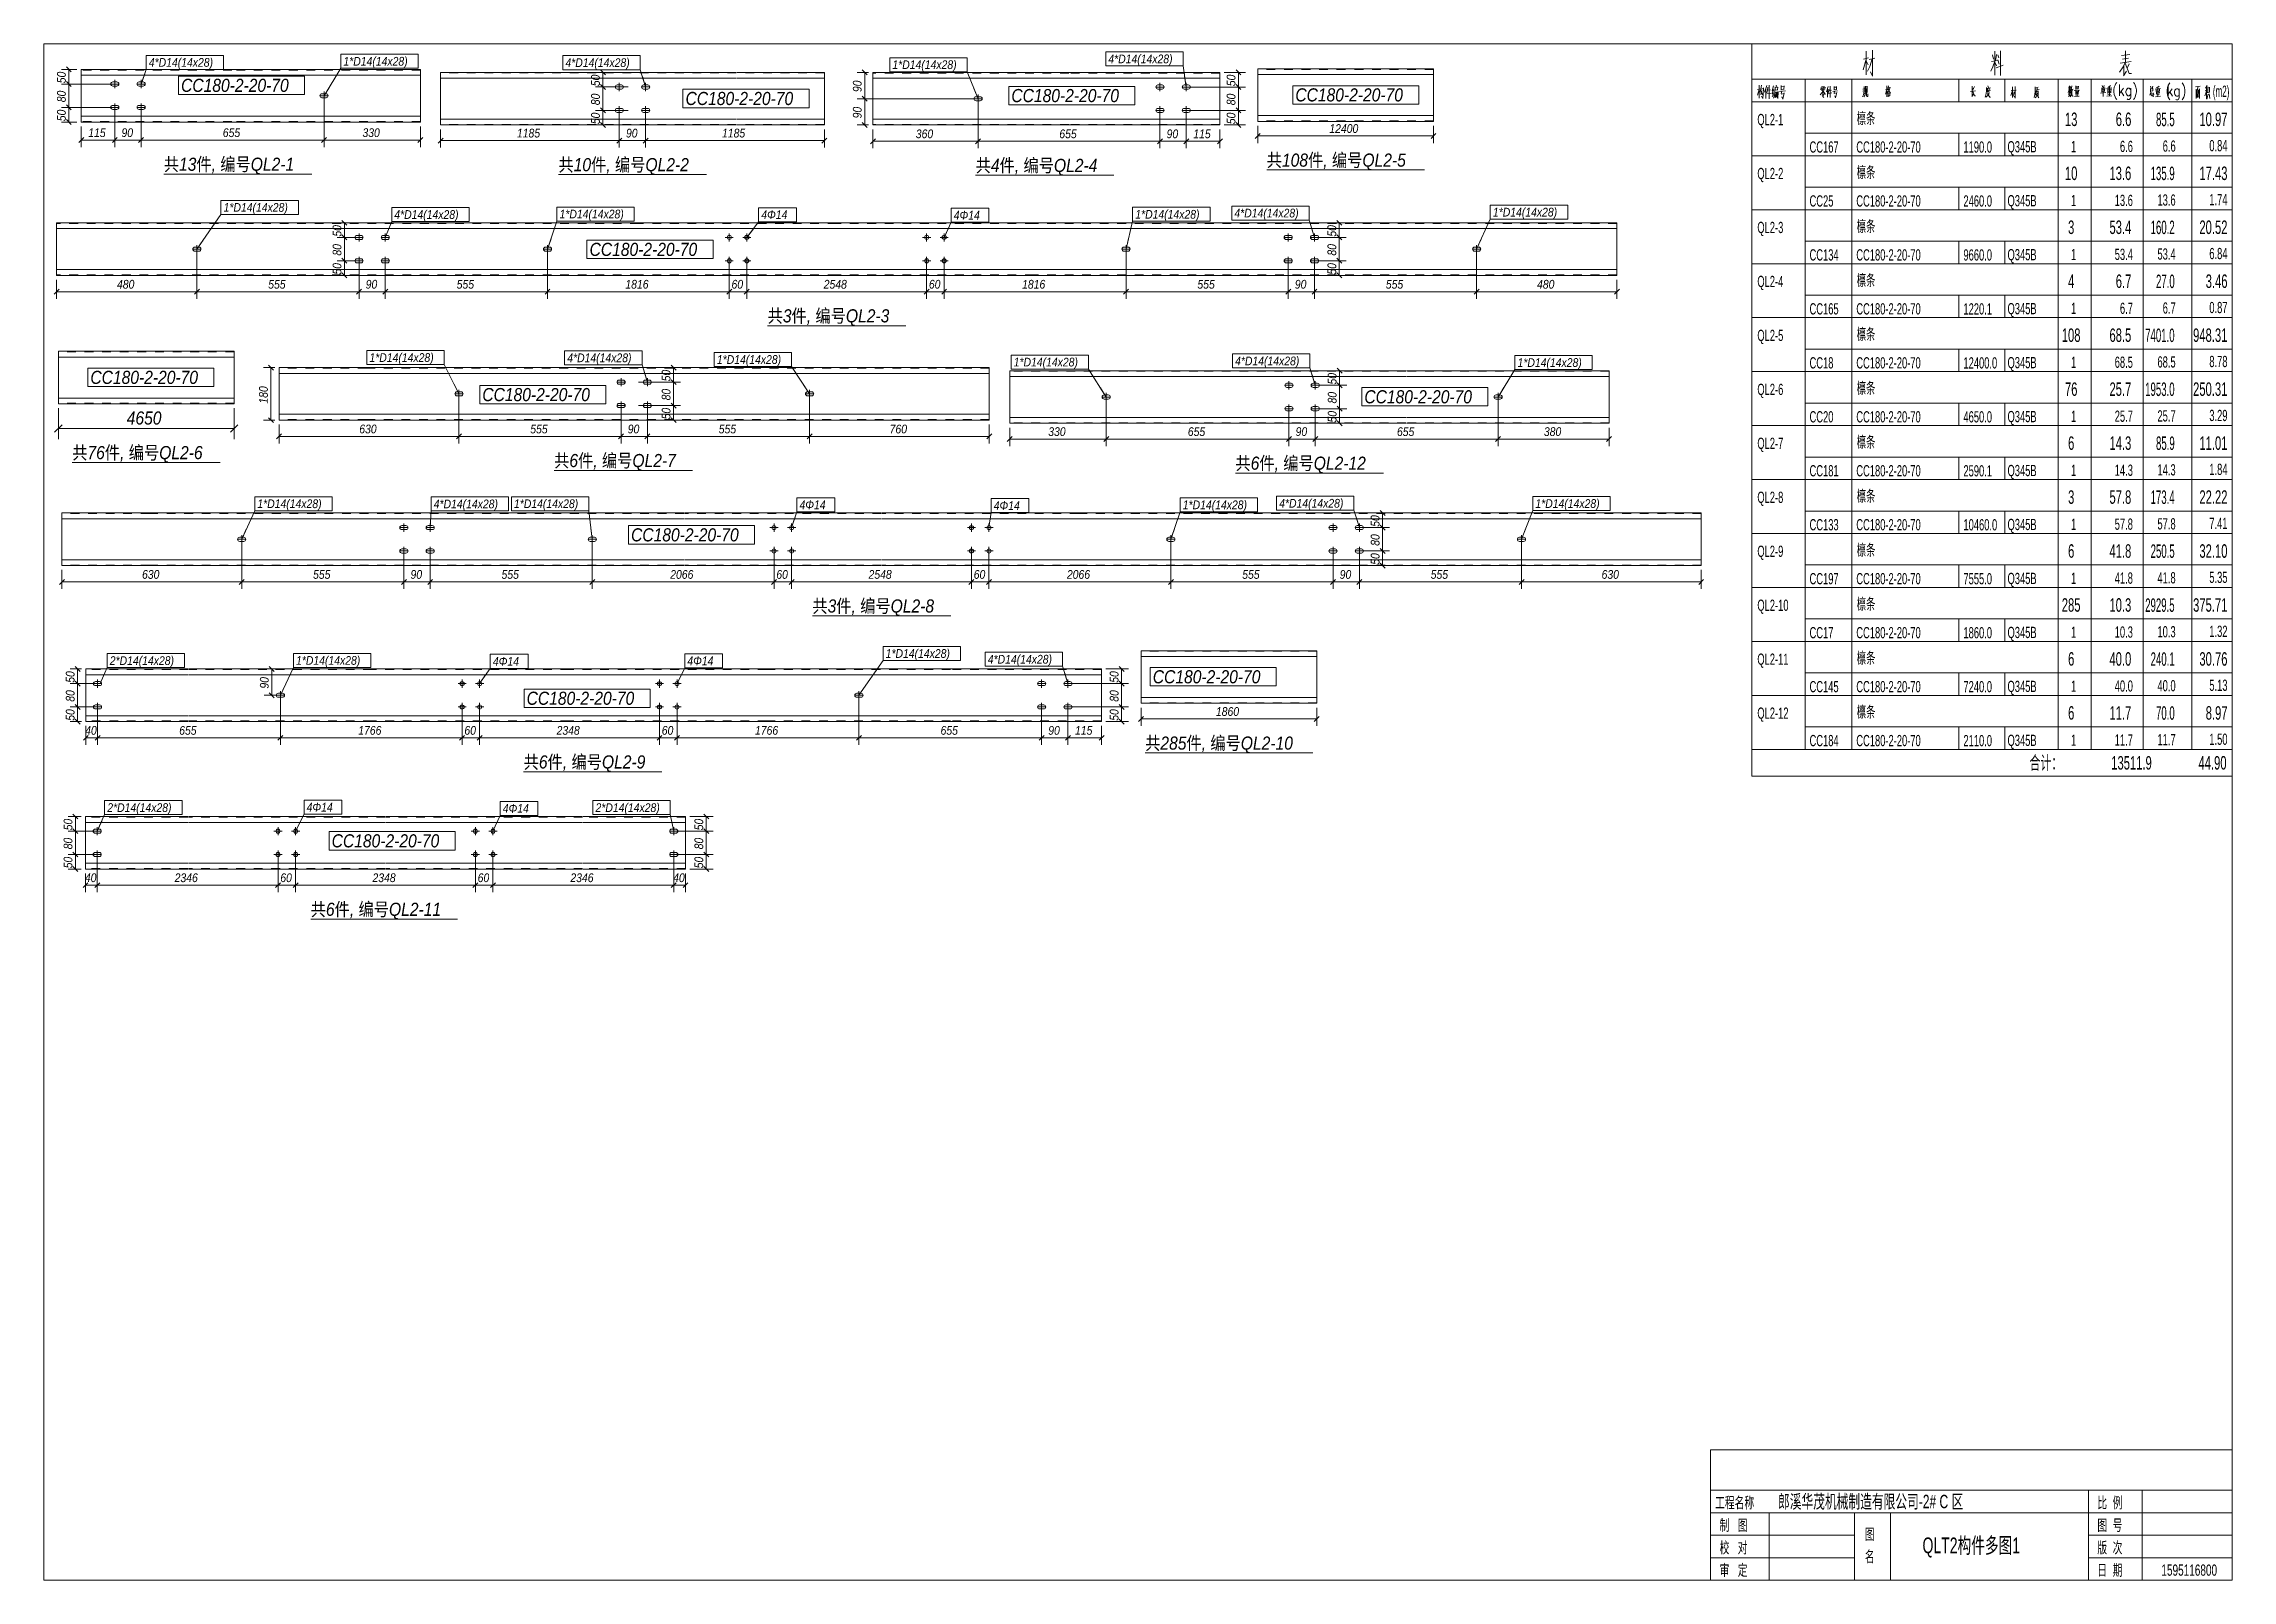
# Model space of a CAD drawing. Header units: millimetres. Extents: x 181 to 4047, y 165 to 2266.
# Drawn here: x 1558.9 to 2058.2, y 589.7 to 940.3 of the extents above; entities that cross this region are included whole.
import ezdxf

# ---------------------------------------------------------------- set-up
doc = ezdxf.new("R2010")
doc.units = ezdxf.units.MM
doc.linetypes.add('XKITLINE00', pattern=[0])
doc.linetypes.add('XKITLINE02', pattern=[4, 2, -2])
for name, color, linetype, lineweight in [('Bolt', 7, 'Continuous', 0), ('BoltMark', 3, 'Continuous', 0), ('DrawingSheet', 5, 'Continuous', 0), ('OtherObjectType', 1, 'Continuous', 0), ('Part', 2, 'Continuous', 0), ('PartMark', 3, 'Continuous', 0), ('Z-DIMENSIONS', 1, 'Continuous', 0)]:
    doc.layers.add(name, color=color, linetype=linetype, lineweight=lineweight)
doc.styles.add('Arial Italic', font='ariali.ttf')
doc.styles.add('宋体', font='arial.ttf')

msp = doc.modelspace()

# ---------------------------------------------------------------- texts
at = {"layer": 'BoltMark', "color": 7, "style": 'Arial Italic', "width": 0.85}
for s, p in [('4*D14(14x28)', (1582.9, 935.03)), ('1*D14(14x28)', (1627.3, 935.28)), ('4*D14(14x28)', (1677.96, 934.97)), ('1*D14(14x28)', (1752.55, 934.51)), ('4*D14(14x28)', (1801.82, 935.83)), ('1*D14(14x28)', (1599.96, 901.95)), ('4*D14(14x28)', (1638.91, 900.32)), ('1*D14(14x28)', (1676.61, 900.43)), ('4Φ14 ', (1722.64, 900.28)), ('4Φ14 ', (1766.55, 900.17)), ('1*D14(14x28)', (1807.97, 900.37)), ('4*D14(14x28)', (1830.58, 900.65)), ('1*D14(14x28)', (1889.57, 900.87)), ('1*D14(14x28)', (1633.24, 867.69)), ('4*D14(14x28)', (1678.37, 867.63)), ('1*D14(14x28)', (1712.51, 867.24)), ('4*D14(14x28)', (1830.74, 866.91)), ('1*D14(14x28)', (1780.23, 866.66)), ('1*D14(14x28)', (1895.19, 866.55)), ('1*D14(14x28)', (1607.66, 834.34)), ('4*D14(14x28)', (1647.9, 834.29)), ('1*D14(14x28)', (1666.21, 834.34)), ('4Φ14 ', (1731.36, 834.09)), ('4Φ14 ', (1775.67, 833.92)), ('1*D14(14x28)', (1818.81, 834.09)), ('4*D14(14x28)', (1840.8, 834.44)), ('1*D14(14x28)', (1899.26, 834.38)), ('2*D14(14x28)', (1573.99, 798.54)), ('1*D14(14x28)', (1616.49, 798.59)), ('4Φ14 ', (1661.41, 798.38)), ('4Φ14 ', (1705.77, 798.5)), ('1*D14(14x28)', (1751.02, 800.17)), ('4*D14(14x28)', (1774.32, 798.86)), ('2*D14(14x28)', (1573.42, 765.01)), ('4Φ14 ', (1618.91, 765.11)), ('4Φ14 ', (1663.66, 764.83)), ('2*D14(14x28)', (1684.82, 765))]:
    msp.add_text(s, height=2, dxfattribs=at).set_placement(p)
at = {"layer": 'OtherObjectType', "color": 4, "style": '宋体'}
for s, height, width, p in [('(m2)', 2.565, 0.51, (2053.84, 928.17)), ('13', 3.078, 0.595, (2020.08, 921.51)), ('6.6', 3.078, 0.595, (2031.68, 921.51)), ('10.97', 3.078, 0.595, (2050.76, 921.51)), ('10', 3.078, 0.595, (2020.08, 909.19)), ('13.6', 3.078, 0.595, (2030.24, 909.19)), ('17.43', 3.078, 0.595, (2050.76, 909.19)), ('3', 3.08, 0.595, (2020.8, 896.88)), ('53.4', 3.078, 0.595, (2030.24, 896.88)), ('20.52', 3.078, 0.595, (2050.76, 896.88)), ('4', 3.08, 0.595, (2020.8, 884.57)), ('6.7', 3.078, 0.595, (2031.68, 884.57)), ('3.46', 3.078, 0.595, (2052.2, 884.57)), ('108', 3.078, 0.595, (2019.36, 872.26)), ('68.5', 3.078, 0.595, (2030.24, 872.26)), ('948.31', 3.078, 0.595, (2049.32, 872.26)), ('76', 3.078, 0.595, (2020.08, 859.95)), ('25.7', 3.078, 0.595, (2030.24, 859.95)), ('250.31', 3.078, 0.595, (2049.32, 859.95)), ('6', 3.08, 0.595, (2020.8, 847.63)), ('14.3', 3.078, 0.595, (2030.24, 847.63)), ('11.01', 3.078, 0.595, (2050.76, 847.63)), ('3', 3.08, 0.595, (2020.8, 835.32)), ('57.8', 3.078, 0.595, (2030.24, 835.32)), ('22.22', 3.078, 0.595, (2050.76, 835.32)), ('6', 3.08, 0.595, (2020.8, 823.01)), ('41.8', 3.078, 0.595, (2030.24, 823.01)), ('32.10', 3.078, 0.595, (2050.76, 823.01)), ('285', 3.078, 0.595, (2019.36, 810.7)), ('10.3', 3.078, 0.595, (2030.24, 810.7)), ('375.71', 3.078, 0.595, (2049.32, 810.7)), ('6', 3.08, 0.595, (2020.8, 798.39)), ('40.0', 3.078, 0.595, (2030.24, 798.39)), ('30.76', 3.078, 0.595, (2050.76, 798.39)), ('6', 3.08, 0.595, (2020.8, 786.07)), ('11.7', 3.078, 0.595, (2030.24, 786.07)), ('8.97', 3.078, 0.595, (2052.2, 786.07)), ('工程名称', 2.565, 0.6375, (1940.26, 606.15)), ('比  例', 2.565, 0.6375, (2027.47, 606.15)), ('制   图', 2.565, 0.6375, (1941.29, 601.02)), ('图', 2.56, 0.6375, (1974.43, 598.97)), ('图  号', 2.565, 0.6375, (2027.47, 601.02)), ('校   对', 2.565, 0.6375, (1941.29, 595.89)), ('名', 2.56, 0.6375, (1974.43, 593.84)), ('版  次', 2.565, 0.6375, (2027.47, 595.89)), ('审   定', 2.565, 0.6375, (1941.29, 590.76)), ('日  期', 2.565, 0.6375, (2027.47, 590.76))]:
    msp.add_text(s, height=height, dxfattribs=dict(at, width=width)).set_placement(p)
at = {"layer": 'OtherObjectType', "color": 7, "style": '宋体'}
for s, height, width, p in [('QL2-1', 2.565, 0.595, (1949.9, 921.71)), ('檩条', 2.565, 0.595, (1972.58, 922.02)), ('CC167', 2.565, 0.595, (1961.81, 915.45)), ('CC180-2-20-70', 2.565, 0.595, (1972.48, 915.45)), ('1190.0', 2.565, 0.595, (1996.92, 915.44)), ('Q345B', 2.565, 0.595, (2006.98, 915.5)), ('1', 2.56, 0.595, (2021.47, 915.55)), ('6.6', 2.565, 0.595, (2032.63, 915.59)), ('6.6', 2.565, 0.595, (2042.39, 915.66)), ('0.84', 2.565, 0.595, (2053.02, 915.76)), ('QL2-2', 2.565, 0.595, (1949.9, 909.4)), ('檩条', 2.565, 0.595, (1972.58, 909.71)), ('CC25', 2.565, 0.595, (1961.81, 903.14)), ('CC180-2-20-70', 2.565, 0.595, (1972.48, 903.14)), ('2460.0', 2.565, 0.595, (1996.92, 903.13)), ('Q345B', 2.565, 0.595, (2006.98, 903.19)), ('1', 2.56, 0.595, (2021.47, 903.24)), ('13.6', 2.565, 0.595, (2031.44, 903.27)), ('13.6', 2.565, 0.595, (2041.19, 903.35)), ('1.74', 2.565, 0.595, (2053.02, 903.45)), ('QL2-3', 2.565, 0.595, (1949.9, 897.09)), ('檩条', 2.565, 0.595, (1972.58, 897.39)), ('CC134', 2.565, 0.595, (1961.81, 890.83)), ('CC180-2-20-70', 2.565, 0.595, (1972.48, 890.83)), ('9660.0', 2.565, 0.595, (1996.92, 890.82)), ('Q345B', 2.565, 0.595, (2006.98, 890.88)), ('1', 2.56, 0.595, (2021.47, 890.93)), ('53.4', 2.565, 0.595, (2031.44, 890.96)), ('53.4', 2.565, 0.595, (2041.19, 891.03)), ('6.84', 2.565, 0.595, (2053.02, 891.14)), ('QL2-4', 2.565, 0.595, (1949.9, 884.77)), ('檩条', 2.565, 0.595, (1972.58, 885.08)), ('CC165', 2.565, 0.595, (1961.81, 878.52)), ('CC180-2-20-70', 2.565, 0.595, (1972.48, 878.52)), ('1220.1', 2.565, 0.595, (1996.92, 878.51)), ('Q345B', 2.565, 0.595, (2006.98, 878.57)), ('1', 2.56, 0.595, (2021.47, 878.62)), ('6.7', 2.565, 0.595, (2032.63, 878.65)), ('6.7', 2.565, 0.595, (2042.39, 878.72)), ('0.87', 2.565, 0.595, (2053.02, 878.82)), ('QL2-5', 2.565, 0.595, (1949.9, 872.46)), ('檩条', 2.565, 0.595, (1972.58, 872.77)), ('Q345B', 2.565, 0.595, (2006.98, 866.25)), ('1', 2.56, 0.595, (2021.47, 866.31)), ('68.5', 2.565, 0.595, (2031.44, 866.34)), ('68.5', 2.565, 0.595, (2041.19, 866.41)), ('8.78', 2.565, 0.595, (2053.02, 866.51)), ('CC18', 2.565, 0.595, (1961.81, 866.2)), ('CC180-2-20-70', 2.565, 0.595, (1972.48, 866.2)), ('12400.0', 2.565, 0.595, (1996.92, 866.19)), ('QL2-6', 2.565, 0.595, (1949.9, 860.15)), ('檩条', 2.565, 0.595, (1972.58, 860.46)), ('CC20', 2.565, 0.595, (1961.81, 853.89)), ('CC180-2-20-70', 2.565, 0.595, (1972.48, 853.89)), ('4650.0', 2.565, 0.595, (1996.92, 853.88)), ('Q345B', 2.565, 0.595, (2006.98, 853.94)), ('1', 2.56, 0.595, (2021.47, 853.99)), ('25.7', 2.565, 0.595, (2031.44, 854.03)), ('25.7', 2.565, 0.595, (2041.19, 854.1)), ('3.29', 2.565, 0.595, (2053.02, 854.2)), ('QL2-7', 2.565, 0.595, (1949.9, 847.84)), ('檩条', 2.565, 0.595, (1972.58, 848.15)), ('CC181', 2.565, 0.595, (1961.81, 841.58)), ('CC180-2-20-70', 2.565, 0.595, (1972.48, 841.58)), ('2590.1', 2.565, 0.595, (1996.92, 841.57)), ('Q345B', 2.565, 0.595, (2006.98, 841.63)), ('1', 2.56, 0.595, (2021.47, 841.68)), ('14.3', 2.565, 0.595, (2031.44, 841.71)), ('14.3', 2.565, 0.595, (2041.19, 841.79)), ('1.84', 2.565, 0.595, (2053.02, 841.89)), ('QL2-8', 2.565, 0.595, (1949.9, 835.53)), ('檩条', 2.565, 0.595, (1972.58, 835.83)), ('CC133', 2.565, 0.595, (1961.81, 829.27)), ('CC180-2-20-70', 2.565, 0.595, (1972.48, 829.27)), ('10460.0', 2.565, 0.595, (1996.92, 829.26)), ('Q345B', 2.565, 0.595, (2006.98, 829.32)), ('1', 2.56, 0.595, (2021.47, 829.37)), ('57.8', 2.565, 0.595, (2031.44, 829.4)), ('57.8', 2.565, 0.595, (2041.19, 829.47)), ('7.41', 2.565, 0.595, (2053.02, 829.58)), ('QL2-9', 2.565, 0.595, (1949.9, 823.21)), ('檩条', 2.565, 0.595, (1972.58, 823.52)), ('CC197', 2.565, 0.595, (1961.81, 816.96)), ('CC180-2-20-70', 2.565, 0.595, (1972.48, 816.96)), ('7555.0', 2.565, 0.595, (1996.92, 816.95)), ('Q345B', 2.565, 0.595, (2006.98, 817.01)), ('1', 2.56, 0.595, (2021.47, 817.06)), ('41.8', 2.565, 0.595, (2031.44, 817.09)), ('41.8', 2.565, 0.595, (2041.19, 817.16)), ('5.35', 2.565, 0.595, (2053.02, 817.26)), ('檩条', 2.565, 0.595, (1972.58, 811.21)), ('QL2-10', 2.565, 0.595, (1949.9, 810.9)), ('CC17', 2.565, 0.595, (1961.81, 804.64)), ('CC180-2-20-70', 2.565, 0.595, (1972.48, 804.64)), ('1860.0', 2.565, 0.595, (1996.92, 804.63)), ('Q345B', 2.565, 0.595, (2006.98, 804.69)), ('1', 2.56, 0.595, (2021.47, 804.75)), ('10.3', 2.565, 0.595, (2031.44, 804.78)), ('10.3', 2.565, 0.595, (2041.19, 804.85)), ('1.32', 2.565, 0.595, (2053.02, 804.95)), ('QL2-11', 2.565, 0.595, (1949.9, 798.59)), ('檩条', 2.565, 0.595, (1972.58, 798.9)), ('CC145', 2.565, 0.595, (1961.81, 792.33)), ('CC180-2-20-70', 2.565, 0.595, (1972.48, 792.33)), ('7240.0', 2.565, 0.595, (1996.92, 792.32)), ('Q345B', 2.565, 0.595, (2006.98, 792.38)), ('1', 2.56, 0.595, (2021.47, 792.43)), ('40.0', 2.565, 0.595, (2031.44, 792.47)), ('40.0', 2.565, 0.595, (2041.19, 792.54)), ('5.13', 2.565, 0.595, (2053.02, 792.64)), ('檩条', 2.565, 0.595, (1972.58, 786.59)), ('QL2-12', 2.565, 0.595, (1949.9, 786.28)), ('CC184', 2.565, 0.595, (1961.81, 780.02)), ('CC180-2-20-70', 2.565, 0.595, (1972.48, 780.02)), ('2110.0', 2.565, 0.595, (1996.92, 780.01)), ('Q345B', 2.565, 0.595, (2006.98, 780.07)), ('1', 2.56, 0.595, (2021.47, 780.12)), ('11.7', 2.565, 0.595, (2031.44, 780.15)), ('11.7', 2.565, 0.595, (2041.19, 780.23)), ('1.50', 2.565, 0.595, (2053.02, 780.33)), ('合计：', 3.078, 0.595, (2011.98, 774.69)), ('郎溪华茂机械制造有限公司-2# C 区', 3.078, 0.6375, (1954.62, 606.15)), ('QLT2构件多图1', 3.591, 0.6375, (1987.58, 595.89)), ('1595116800', 2.565, 0.6375, (2042.09, 590.76))]:
    msp.add_text(s, height=height, dxfattribs=dict(at, width=width)).set_placement(p)
at = {"layer": 'OtherObjectType', "color": 6}
for s, height, style, width, p in [('85.5', 3.078, '宋体', 0.51, (2040.86, 921.48)), ('共13件, 编号QL2-1', 3, 'Arial Italic', 0.85, (1586.31, 911.3)), ('共10件, 编号QL2-2', 3, 'Arial Italic', 0.85, (1676.36, 911.2)), ('共4件, 编号QL2-4', 3, 'Arial Italic', 0.85, (1771.55, 911.03)), ('共108件, 编号QL2-5', 3, 'Arial Italic', 0.85, (1837.96, 912.24)), ('135.9', 3.078, '宋体', 0.51, (2039.63, 909.17)), ('160.2', 3.078, '宋体', 0.51, (2039.63, 896.85)), ('27.0', 3.078, '宋体', 0.51, (2040.86, 884.54)), ('共3件, 编号QL2-3', 3, 'Arial Italic', 0.85, (1724.08, 876.71)), ('7401.0', 3.078, '宋体', 0.51, (2038.39, 872.23)), ('1953.0', 3.078, '宋体', 0.51, (2038.39, 859.92)), ('共76件, 编号QL2-6', 3, 'Arial Italic', 0.85, (1565.42, 845.5)), ('85.9', 3.078, '宋体', 0.51, (2040.86, 847.61)), ('共6件, 编号QL2-7', 3, 'Arial Italic', 0.85, (1675.37, 843.69)), ('共6件, 编号QL2-12', 3, 'Arial Italic', 0.85, (1830.82, 843.09)), ('173.4', 3.078, '宋体', 0.51, (2039.63, 835.29)), ('250.5', 3.078, '宋体', 0.51, (2039.63, 822.98)), ('共3件, 编号QL2-8', 3, 'Arial Italic', 0.85, (1734.29, 810.51)), ('2929.5', 3.078, '宋体', 0.51, (2038.39, 810.67)), ('240.1', 3.078, '宋体', 0.51, (2039.63, 798.36)), ('70.0', 3.078, '宋体', 0.51, (2040.86, 786.05)), ('共285件, 编号QL2-10', 3, 'Arial Italic', 0.85, (1810.22, 779.23)), ('共6件, 编号QL2-9', 3, 'Arial Italic', 0.85, (1668.42, 774.93)), ('13511.9', 3.078, '宋体', 0.595, (2030.65, 774.69)), ('44.90', 3.078, '宋体', 0.595, (2050.56, 774.69)), ('共6件, 编号QL2-11', 3, 'Arial Italic', 0.85, (1619.83, 741.31))]:
    msp.add_text(s, height=height, dxfattribs=dict(at, style=style, width=width)).set_placement(p)
at = {"layer": 'PartMark', "color": 7, "style": 'Arial Italic', "width": 0.85}
for p in [(1590.26, 929.3), (1705.36, 926.3), (1779.7, 926.96), (1844.49, 927.12), (1683.46, 891.87), (1569.57, 862.67), (1658.99, 858.74), (1860.24, 858.24), (1692.93, 826.74), (1811.97, 794.36), (1669.1, 789.46), (1624.62, 756.93)]:
    msp.add_text('CC180-2-20-70', height=3, dxfattribs=at).set_placement(p)
at = {"layer": 'Z-DIMENSIONS', "color": 3, "style": 'Arial Italic', "width": 0.85}
for s, p in [('50', (1563.95, 931.27)), ('80', (1563.95, 926.94)), ('50', (1685.81, 930.6)), ('80', (1685.81, 926.27)), ('90', (1745.54, 929.26)), ('50', (1830.82, 930.6)), ('80', (1830.82, 926.26)), ('50', (1563.95, 922.61)), ('50', (1685.81, 921.93)), ('90', (1745.54, 923.26)), ('50', (1830.82, 921.93)), ('50', (1626.84, 896.28)), ('50', (1853.82, 896.28)), ('80', (1626.84, 891.95)), ('80', (1853.82, 891.95)), ('50', (1626.84, 887.61)), ('50', (1853.82, 887.61)), ('50', (1701.92, 863.26)), ('50', (1853.9, 862.54)), ('180', (1610.05, 858.18)), ('80', (1701.92, 858.92)), ('80', (1853.9, 858.21)), ('50', (1701.92, 854.59)), ('50', (1853.9, 853.87)), ('50', (1863.7, 830.08)), ('80', (1863.7, 825.74)), ('50', (1863.7, 821.41)), ('50', (1565.96, 794.49)), ('90', (1610.25, 793.16)), ('50', (1804.15, 794.49)), ('80', (1565.96, 790.16)), ('80', (1804.15, 790.16)), ('50', (1565.96, 785.82)), ('50', (1804.15, 785.82)), ('50', (1565.46, 760.82)), ('80', (1565.46, 756.49)), ('50', (1709.39, 760.82)), ('80', (1709.39, 756.49)), ('50', (1565.46, 752.15)), ('50', (1709.39, 752.15))]:
    msp.add_text(s, height=2, rotation=90.0002, dxfattribs=at).set_placement(p)
for s, height, p in [('115', 2, (1569.08, 919)), ('90', 2, (1576.66, 919)), ('655', 2, (1599.78, 919)), ('330', 2, (1631.64, 919)), ('1185', 2, (1666.89, 918.9)), ('90', 2, (1691.77, 918.9)), ('1185', 2, (1713.68, 918.9)), ('360', 2, (1757.89, 918.73)), ('655', 2, (1790.64, 918.73)), ('90', 2, (1815.12, 918.73)), ('115', 2, (1821.21, 918.73)), ('12400', 2, (1852.25, 919.94)), ('480', 2, (1575.64, 884.41)), ('555', 2, (1610.14, 884.41)), ('90', 2, (1632.38, 884.41)), ('555', 2, (1653.14, 884.41)), ('1816', 2, (1691.63, 884.41)), ('60', 2, (1715.85, 884.41)), ('2548', 2, (1736.88, 884.41)), ('60', 2, (1760.88, 884.41)), ('1816', 2, (1782.15, 884.41)), ('555', 2, (1822.14, 884.41)), ('90', 2, (1844.38, 884.41)), ('555', 2, (1865.14, 884.41)), ('480', 2, (1899.64, 884.41)), ('4650', 3, (1577.86, 853.4)), ('630', 2, (1630.91, 851.39)), ('555', 2, (1669.93, 851.39)), ('90', 2, (1692.17, 851.39)), ('555', 2, (1712.93, 851.39)), ('760', 2, (1751.93, 851.39)), ('330', 2, (1788.11, 850.79)), ('655', 2, (1819.96, 850.79)), ('90', 2, (1844.55, 850.79)), ('655', 2, (1867.67, 850.79)), ('380', 2, (1901.2, 850.79)), ('630', 2, (1581.35, 818.21)), ('555', 2, (1620.37, 818.21)), ('90', 2, (1642.61, 818.21)), ('555', 2, (1663.37, 818.21)), ('2066', 2, (1701.86, 818.21)), ('60', 2, (1726.07, 818.21)), ('2548', 2, (1747.11, 818.21)), ('60', 2, (1771.11, 818.21)), ('2066', 2, (1792.37, 818.21)), ('555', 2, (1832.37, 818.21)), ('90', 2, (1854.61, 818.21)), ('555', 2, (1875.37, 818.21)), ('630', 2, (1914.36, 818.21)), ('1860', 2, (1826.37, 786.93)), ('40', 2, (1568.38, 782.63)), ('655', 2, (1589.83, 782.63)), ('1766', 2, (1630.68, 782.63)), ('60', 2, (1654.9, 782.63)), ('2348', 2, (1675.93, 782.63)), ('60', 2, (1699.93, 782.63)), ('1766', 2, (1721.2, 782.63)), ('655', 2, (1763.54, 782.63)), ('90', 2, (1788.12, 782.63)), ('115', 2, (1794.22, 782.63)), ('40', 2, (1568.31, 749.01)), ('2346', 2, (1588.79, 749.01)), ('60', 2, (1612.9, 749.01)), ('2348', 2, (1633.93, 749.01)), ('60', 2, (1657.93, 749.01)), ('2346', 2, (1679.08, 749.01)), ('40', 2, (1702.53, 749.01))]:
    msp.add_text(s, height=height, dxfattribs=at).set_placement(p)

# ---------------------------------------------------------------- linework, layer by layer
at = {"layer": 'Bolt', "color": 3, "linetype": 'XKITLINE00', "lineweight": 0}
for p, q in [((1574.24, 931.27), (1574.21, 931.09)), ((1574.21, 931.09), (1574.21, 931.09)), ((1574.21, 931.09), (1574.24, 930.91)), ((1576.08, 931.09), (1574.21, 931.09)), ((1574.35, 931.42), (1574.24, 931.27)), ((1574.24, 930.91), (1574.35, 930.76)), ((1574.5, 931.52), (1574.35, 931.42)), ((1574.35, 930.76), (1574.5, 930.66)), ((1574.68, 931.56), (1574.5, 931.52)), ((1574.5, 930.66), (1574.68, 930.62)), ((1575.61, 931.56), (1574.68, 931.56)), ((1574.68, 930.62), (1575.61, 930.62)), ((1575.14, 932.02), (1575.14, 930.16)), ((1575.79, 931.52), (1575.61, 931.56)), ((1575.61, 930.62), (1575.79, 930.66)), ((1575.94, 931.42), (1575.79, 931.52)), ((1575.79, 930.66), (1575.94, 930.76)), ((1576.04, 931.27), (1575.94, 931.42)), ((1575.94, 930.76), (1576.04, 930.91)), ((1576.08, 931.09), (1576.04, 931.27)), ((1576.04, 930.91), (1576.08, 931.09)), ((1576.08, 931.09), (1576.08, 931.09)), ((1580.24, 931.27), (1580.21, 931.09)), ((1580.21, 931.09), (1580.21, 931.09)), ((1580.21, 931.09), (1580.24, 930.91)), ((1582.08, 931.09), (1580.21, 931.09)), ((1580.35, 931.42), (1580.24, 931.27)), ((1580.24, 930.91), (1580.35, 930.76)), ((1580.5, 931.52), (1580.35, 931.42)), ((1580.35, 930.76), (1580.5, 930.66)), ((1580.68, 931.56), (1580.5, 931.52)), ((1580.5, 930.66), (1580.68, 930.62)), ((1581.61, 931.56), (1580.68, 931.56)), ((1580.68, 930.62), (1581.61, 930.62)), ((1581.14, 932.02), (1581.14, 930.16)), ((1581.79, 931.52), (1581.61, 931.56)), ((1581.61, 930.62), (1581.79, 930.66)), ((1581.94, 931.42), (1581.79, 931.52)), ((1581.79, 930.66), (1581.94, 930.76)), ((1582.04, 931.27), (1581.94, 931.42)), ((1581.94, 930.76), (1582.04, 930.91)), ((1582.08, 931.09), (1582.04, 931.27)), ((1582.04, 930.91), (1582.08, 931.09)), ((1582.08, 931.09), (1582.08, 931.09)), ((1622.07, 928.75), (1621.97, 928.6)), ((1622.22, 928.86), (1622.07, 928.75)), ((1622.4, 928.89), (1622.22, 928.86)), ((1623.33, 928.89), (1622.4, 928.89)), ((1622.87, 929.36), (1622.87, 927.49)), ((1623.51, 928.86), (1623.33, 928.89)), ((1623.66, 928.75), (1623.51, 928.86)), ((1623.77, 928.6), (1623.66, 928.75)), ((1689.35, 930.59), (1689.32, 930.42)), ((1689.32, 930.42), (1689.32, 930.42)), ((1689.32, 930.42), (1689.35, 930.24)), ((1691.18, 930.42), (1689.32, 930.42)), ((1689.45, 930.75), (1689.35, 930.59)), ((1689.35, 930.24), (1689.45, 930.09)), ((1689.61, 930.85), (1689.45, 930.75)), ((1689.45, 930.09), (1689.61, 929.98)), ((1689.78, 930.88), (1689.61, 930.85)), ((1689.61, 929.98), (1689.78, 929.95)), ((1690.72, 930.88), (1689.78, 930.88)), ((1689.78, 929.95), (1690.72, 929.95)), ((1690.25, 931.35), (1690.25, 929.48)), ((1690.9, 930.85), (1690.72, 930.88)), ((1690.72, 929.95), (1690.9, 929.98)), ((1691.05, 930.75), (1690.9, 930.85)), ((1690.9, 929.98), (1691.05, 930.09)), ((1691.15, 930.59), (1691.05, 930.75)), ((1691.05, 930.09), (1691.15, 930.24)), ((1691.18, 930.42), (1691.15, 930.59)), ((1691.15, 930.24), (1691.18, 930.42)), ((1691.18, 930.42), (1691.18, 930.42)), ((1695.35, 930.59), (1695.32, 930.42)), ((1695.32, 930.42), (1695.32, 930.42)), ((1695.32, 930.42), (1695.35, 930.24)), ((1697.18, 930.42), (1695.32, 930.42)), ((1695.45, 930.75), (1695.35, 930.59)), ((1695.35, 930.24), (1695.45, 930.09)), ((1695.61, 930.85), (1695.45, 930.75)), ((1695.45, 930.09), (1695.61, 929.98)), ((1695.78, 930.88), (1695.61, 930.85)), ((1695.61, 929.98), (1695.78, 929.95)), ((1696.72, 930.88), (1695.78, 930.88)), ((1695.78, 929.95), (1696.72, 929.95)), ((1696.25, 931.35), (1696.25, 929.48)), ((1696.9, 930.85), (1696.72, 930.88)), ((1696.72, 929.95), (1696.9, 929.98)), ((1697.05, 930.75), (1696.9, 930.85)), ((1696.9, 929.98), (1697.05, 930.09)), ((1697.15, 930.59), (1697.05, 930.75)), ((1697.05, 930.09), (1697.15, 930.24)), ((1697.18, 930.42), (1697.15, 930.59)), ((1697.15, 930.24), (1697.18, 930.42)), ((1697.18, 930.42), (1697.18, 930.42)), ((1812.71, 930.59), (1812.67, 930.41)), ((1812.67, 930.41), (1812.67, 930.41)), ((1812.67, 930.41), (1812.71, 930.23)), ((1814.54, 930.41), (1812.67, 930.41)), ((1812.81, 930.74), (1812.71, 930.59)), ((1812.71, 930.23), (1812.81, 930.08)), ((1812.96, 930.84), (1812.81, 930.74)), ((1812.81, 930.08), (1812.96, 929.98)), ((1813.14, 930.88), (1812.96, 930.84)), ((1812.96, 929.98), (1813.14, 929.95)), ((1814.07, 930.88), (1813.14, 930.88)), ((1813.14, 929.95), (1814.07, 929.95)), ((1813.6, 931.35), (1813.6, 929.48)), ((1814.25, 930.84), (1814.07, 930.88)), ((1814.07, 929.95), (1814.25, 929.98)), ((1814.4, 930.74), (1814.25, 930.84)), ((1814.25, 929.98), (1814.4, 930.08)), ((1814.5, 930.59), (1814.4, 930.74)), ((1814.4, 930.08), (1814.5, 930.23)), ((1814.54, 930.41), (1814.5, 930.59)), ((1814.5, 930.23), (1814.54, 930.41)), ((1814.54, 930.41), (1814.54, 930.41)), ((1818.71, 930.59), (1818.67, 930.41)), ((1818.67, 930.41), (1818.67, 930.41)), ((1818.67, 930.41), (1818.71, 930.23)), ((1820.54, 930.41), (1818.67, 930.41)), ((1818.81, 930.74), (1818.71, 930.59)), ((1818.71, 930.23), (1818.81, 930.08)), ((1818.96, 930.84), (1818.81, 930.74)), ((1818.81, 930.08), (1818.96, 929.98)), ((1819.14, 930.88), (1818.96, 930.84)), ((1818.96, 929.98), (1819.14, 929.95)), ((1820.07, 930.88), (1819.14, 930.88)), ((1819.14, 929.95), (1820.07, 929.95)), ((1819.6, 931.35), (1819.6, 929.48)), ((1820.25, 930.84), (1820.07, 930.88)), ((1820.07, 929.95), (1820.25, 929.98)), ((1820.4, 930.74), (1820.25, 930.84)), ((1820.25, 929.98), (1820.4, 930.08)), ((1820.5, 930.59), (1820.4, 930.74)), ((1820.4, 930.08), (1820.5, 930.23)), ((1820.54, 930.41), (1820.5, 930.59)), ((1820.5, 930.23), (1820.54, 930.41)), ((1820.54, 930.41), (1820.54, 930.41)), ((1574.24, 925.94), (1574.21, 925.76)), ((1574.21, 925.76), (1574.21, 925.76)), ((1574.21, 925.76), (1574.24, 925.58)), ((1576.08, 925.76), (1574.21, 925.76)), ((1574.35, 926.09), (1574.24, 925.94)), ((1574.24, 925.58), (1574.35, 925.43)), ((1574.5, 926.19), (1574.35, 926.09)), ((1574.35, 925.43), (1574.5, 925.33)), ((1574.68, 926.22), (1574.5, 926.19)), ((1574.5, 925.33), (1574.68, 925.29)), ((1575.61, 926.22), (1574.68, 926.22)), ((1574.68, 925.29), (1575.61, 925.29)), ((1575.14, 926.69), (1575.14, 924.82)), ((1575.79, 926.19), (1575.61, 926.22)), ((1575.61, 925.29), (1575.79, 925.33)), ((1575.94, 926.09), (1575.79, 926.19)), ((1575.79, 925.33), (1575.94, 925.43)), ((1576.04, 925.94), (1575.94, 926.09)), ((1575.94, 925.43), (1576.04, 925.58)), ((1576.08, 925.76), (1576.04, 925.94)), ((1576.04, 925.58), (1576.08, 925.76)), ((1576.08, 925.76), (1576.08, 925.76)), ((1580.24, 925.94), (1580.21, 925.76)), ((1580.21, 925.76), (1580.21, 925.76)), ((1580.21, 925.76), (1580.24, 925.58)), ((1582.08, 925.76), (1580.21, 925.76)), ((1580.35, 926.09), (1580.24, 925.94)), ((1580.24, 925.58), (1580.35, 925.43)), ((1580.5, 926.19), (1580.35, 926.09)), ((1580.35, 925.43), (1580.5, 925.33)), ((1580.68, 926.22), (1580.5, 926.19)), ((1580.5, 925.33), (1580.68, 925.29)), ((1581.61, 926.22), (1580.68, 926.22)), ((1580.68, 925.29), (1581.61, 925.29)), ((1581.14, 926.69), (1581.14, 924.82)), ((1581.79, 926.19), (1581.61, 926.22)), ((1581.61, 925.29), (1581.79, 925.33)), ((1581.94, 926.09), (1581.79, 926.19)), ((1581.79, 925.33), (1581.94, 925.43)), ((1582.04, 925.94), (1581.94, 926.09)), ((1581.94, 925.43), (1582.04, 925.58)), ((1582.08, 925.76), (1582.04, 925.94)), ((1582.04, 925.58), (1582.08, 925.76)), ((1582.08, 925.76), (1582.08, 925.76)), ((1621.97, 928.6), (1621.93, 928.42)), ((1621.93, 928.42), (1621.93, 928.42)), ((1621.93, 928.42), (1621.97, 928.25)), ((1623.8, 928.42), (1621.93, 928.42)), ((1621.97, 928.25), (1622.07, 928.09)), ((1622.07, 928.09), (1622.22, 927.99)), ((1622.22, 927.99), (1622.4, 927.96)), ((1622.4, 927.96), (1623.33, 927.96)), ((1623.33, 927.96), (1623.51, 927.99)), ((1623.51, 927.99), (1623.66, 928.09)), ((1623.66, 928.09), (1623.77, 928.25)), ((1623.8, 928.42), (1623.77, 928.6)), ((1623.77, 928.25), (1623.8, 928.42)), ((1623.8, 928.42), (1623.8, 928.42)), ((1689.35, 925.26), (1689.32, 925.08)), ((1689.32, 925.08), (1689.32, 925.08)), ((1689.32, 925.08), (1689.35, 924.9)), ((1691.18, 925.08), (1689.32, 925.08)), ((1689.45, 925.41), (1689.35, 925.26)), ((1689.35, 924.9), (1689.45, 924.75)), ((1689.61, 925.51), (1689.45, 925.41)), ((1689.45, 924.75), (1689.61, 924.65)), ((1689.78, 925.55), (1689.61, 925.51)), ((1689.61, 924.65), (1689.78, 924.62)), ((1690.72, 925.55), (1689.78, 925.55)), ((1689.78, 924.62), (1690.72, 924.62)), ((1690.25, 926.02), (1690.25, 924.15)), ((1690.9, 925.51), (1690.72, 925.55)), ((1690.72, 924.62), (1690.9, 924.65)), ((1691.05, 925.41), (1690.9, 925.51)), ((1690.9, 924.65), (1691.05, 924.75)), ((1691.15, 925.26), (1691.05, 925.41)), ((1691.05, 924.75), (1691.15, 924.9)), ((1691.18, 925.08), (1691.15, 925.26)), ((1691.15, 924.9), (1691.18, 925.08)), ((1691.18, 925.08), (1691.18, 925.08)), ((1695.35, 925.26), (1695.32, 925.08)), ((1695.32, 925.08), (1695.32, 925.08)), ((1695.32, 925.08), (1695.35, 924.9)), ((1697.18, 925.08), (1695.32, 925.08)), ((1695.45, 925.41), (1695.35, 925.26)), ((1695.35, 924.9), (1695.45, 924.75)), ((1695.61, 925.51), (1695.45, 925.41)), ((1695.45, 924.75), (1695.61, 924.65)), ((1695.78, 925.55), (1695.61, 925.51)), ((1695.61, 924.65), (1695.78, 924.62)), ((1696.72, 925.55), (1695.78, 925.55)), ((1695.78, 924.62), (1696.72, 924.62)), ((1696.25, 926.02), (1696.25, 924.15)), ((1696.9, 925.51), (1696.72, 925.55)), ((1696.72, 924.62), (1696.9, 924.65)), ((1697.05, 925.41), (1696.9, 925.51)), ((1696.9, 924.65), (1697.05, 924.75)), ((1697.15, 925.26), (1697.05, 925.41)), ((1697.05, 924.75), (1697.15, 924.9)), ((1697.18, 925.08), (1697.15, 925.26)), ((1697.15, 924.9), (1697.18, 925.08)), ((1697.18, 925.08), (1697.18, 925.08)), ((1771.22, 927.92), (1771.19, 927.75)), ((1771.19, 927.75), (1771.19, 927.75)), ((1771.19, 927.75), (1771.22, 927.57)), ((1773.05, 927.75), (1771.19, 927.75)), ((1771.32, 928.08), (1771.22, 927.92)), ((1771.22, 927.57), (1771.32, 927.42)), ((1771.47, 928.18), (1771.32, 928.08)), ((1771.32, 927.42), (1771.47, 927.31)), ((1771.65, 928.21), (1771.47, 928.18)), ((1771.47, 927.31), (1771.65, 927.28)), ((1772.59, 928.21), (1771.65, 928.21)), ((1771.65, 927.28), (1772.59, 927.28)), ((1772.12, 928.68), (1772.12, 926.81)), ((1772.76, 928.18), (1772.59, 928.21)), ((1772.59, 927.28), (1772.76, 927.31)), ((1772.92, 928.08), (1772.76, 928.18)), ((1772.76, 927.31), (1772.92, 927.42)), ((1773.02, 927.92), (1772.92, 928.08)), ((1772.92, 927.42), (1773.02, 927.57)), ((1773.05, 927.75), (1773.02, 927.92)), ((1773.02, 927.57), (1773.05, 927.75)), ((1773.05, 927.75), (1773.05, 927.75)), ((1812.71, 925.26), (1812.67, 925.08)), ((1812.67, 925.08), (1812.67, 925.08)), ((1812.67, 925.08), (1812.71, 924.9)), ((1814.54, 925.08), (1812.67, 925.08)), ((1812.81, 925.41), (1812.71, 925.26)), ((1812.71, 924.9), (1812.81, 924.75)), ((1812.96, 925.51), (1812.81, 925.41)), ((1812.81, 924.75), (1812.96, 924.65)), ((1813.14, 925.55), (1812.96, 925.51)), ((1812.96, 924.65), (1813.14, 924.61)), ((1814.07, 925.55), (1813.14, 925.55)), ((1813.14, 924.61), (1814.07, 924.61)), ((1813.6, 926.01), (1813.6, 924.15)), ((1814.25, 925.51), (1814.07, 925.55)), ((1814.07, 924.61), (1814.25, 924.65)), ((1814.4, 925.41), (1814.25, 925.51)), ((1814.25, 924.65), (1814.4, 924.75)), ((1814.5, 925.26), (1814.4, 925.41)), ((1814.4, 924.75), (1814.5, 924.9)), ((1814.54, 925.08), (1814.5, 925.26)), ((1814.5, 924.9), (1814.54, 925.08)), ((1814.54, 925.08), (1814.54, 925.08)), ((1818.71, 925.26), (1818.67, 925.08)), ((1818.67, 925.08), (1818.67, 925.08)), ((1818.67, 925.08), (1818.71, 924.9)), ((1820.54, 925.08), (1818.67, 925.08)), ((1818.81, 925.41), (1818.71, 925.26)), ((1818.71, 924.9), (1818.81, 924.75)), ((1818.96, 925.51), (1818.81, 925.41)), ((1818.81, 924.75), (1818.96, 924.65)), ((1819.14, 925.55), (1818.96, 925.51)), ((1818.96, 924.65), (1819.14, 924.61)), ((1820.07, 925.55), (1819.14, 925.55)), ((1819.14, 924.61), (1820.07, 924.61)), ((1819.6, 926.01), (1819.6, 924.15)), ((1820.25, 925.51), (1820.07, 925.55)), ((1820.07, 924.61), (1820.25, 924.65)), ((1820.4, 925.41), (1820.25, 925.51)), ((1820.25, 924.65), (1820.4, 924.75)), ((1820.5, 925.26), (1820.4, 925.41)), ((1820.4, 924.75), (1820.5, 924.9)), ((1820.54, 925.08), (1820.5, 925.26)), ((1820.5, 924.9), (1820.54, 925.08)), ((1820.54, 925.08), (1820.54, 925.08)), ((1593.22, 893.86), (1593.07, 893.76)), ((1593.4, 893.9), (1593.22, 893.86)), ((1594.33, 893.9), (1593.4, 893.9)), ((1593.86, 894.36), (1593.86, 892.5)), ((1594.51, 893.86), (1594.33, 893.9)), ((1594.66, 893.76), (1594.51, 893.86)), ((1629.97, 896.27), (1629.93, 896.1)), ((1629.93, 896.1), (1629.93, 896.1)), ((1629.93, 896.1), (1629.97, 895.92)), ((1631.8, 896.1), (1629.93, 896.1)), ((1630.07, 896.43), (1629.97, 896.27)), ((1629.97, 895.92), (1630.07, 895.77)), ((1630.22, 896.53), (1630.07, 896.43)), ((1630.07, 895.77), (1630.22, 895.66)), ((1630.4, 896.56), (1630.22, 896.53)), ((1630.22, 895.66), (1630.4, 895.63)), ((1631.33, 896.56), (1630.4, 896.56)), ((1630.4, 895.63), (1631.33, 895.63)), ((1630.86, 897.03), (1630.86, 895.16)), ((1631.51, 896.53), (1631.33, 896.56)), ((1631.33, 895.63), (1631.51, 895.66)), ((1631.66, 896.43), (1631.51, 896.53)), ((1631.51, 895.66), (1631.66, 895.77)), ((1631.76, 896.27), (1631.66, 896.43)), ((1631.66, 895.77), (1631.76, 895.92)), ((1631.8, 896.1), (1631.76, 896.27)), ((1631.76, 895.92), (1631.8, 896.1)), ((1631.8, 896.1), (1631.8, 896.1)), ((1635.97, 896.27), (1635.93, 896.1)), ((1635.93, 896.1), (1635.93, 896.1)), ((1635.93, 896.1), (1635.97, 895.92)), ((1637.8, 896.1), (1635.93, 896.1)), ((1636.07, 896.43), (1635.97, 896.27)), ((1635.97, 895.92), (1636.07, 895.77)), ((1636.22, 896.53), (1636.07, 896.43)), ((1636.07, 895.77), (1636.22, 895.66)), ((1636.4, 896.56), (1636.22, 896.53)), ((1636.22, 895.66), (1636.4, 895.63)), ((1637.33, 896.56), (1636.4, 896.56)), ((1636.4, 895.63), (1637.33, 895.63)), ((1636.86, 897.03), (1636.86, 895.16)), ((1637.51, 896.53), (1637.33, 896.56)), ((1637.33, 895.63), (1637.51, 895.66)), ((1637.66, 896.43), (1637.51, 896.53)), ((1637.51, 895.66), (1637.66, 895.77)), ((1637.76, 896.27), (1637.66, 896.43)), ((1637.66, 895.77), (1637.76, 895.92)), ((1637.8, 896.1), (1637.76, 896.27)), ((1637.76, 895.92), (1637.8, 896.1)), ((1637.8, 896.1), (1637.8, 896.1)), ((1673.22, 893.86), (1673.07, 893.76)), ((1673.4, 893.9), (1673.22, 893.86)), ((1674.33, 893.9), (1673.4, 893.9)), ((1673.86, 894.36), (1673.86, 892.5)), ((1674.51, 893.86), (1674.33, 893.9)), ((1674.66, 893.76), (1674.51, 893.86)), ((1714.4, 896.1), (1716.26, 896.1)), ((1715.33, 895.16), (1715.33, 897.03)), ((1718.4, 896.1), (1720.26, 896.1)), ((1719.33, 895.16), (1719.33, 897.03)), ((1759.43, 896.1), (1761.3, 896.1)), ((1760.36, 895.16), (1760.36, 897.03)), ((1763.43, 896.1), (1765.3, 896.1)), ((1764.36, 895.16), (1764.36, 897.03)), ((1805.22, 893.86), (1805.07, 893.76)), ((1805.4, 893.9), (1805.22, 893.86)), ((1806.33, 893.9), (1805.4, 893.9)), ((1805.86, 894.36), (1805.86, 892.5)), ((1806.51, 893.86), (1806.33, 893.9)), ((1806.66, 893.76), (1806.51, 893.86)), ((1841.96, 896.27), (1841.93, 896.1)), ((1841.93, 896.1), (1841.93, 896.1)), ((1841.93, 896.1), (1841.96, 895.92)), ((1843.8, 896.1), (1841.93, 896.1)), ((1842.07, 896.43), (1841.96, 896.27)), ((1841.96, 895.92), (1842.07, 895.77)), ((1842.22, 896.53), (1842.07, 896.43)), ((1842.07, 895.77), (1842.22, 895.66)), ((1842.4, 896.56), (1842.22, 896.53)), ((1842.22, 895.66), (1842.4, 895.63)), ((1843.33, 896.56), (1842.4, 896.56)), ((1842.4, 895.63), (1843.33, 895.63)), ((1842.86, 897.03), (1842.86, 895.16)), ((1843.51, 896.53), (1843.33, 896.56)), ((1843.33, 895.63), (1843.51, 895.66)), ((1843.66, 896.43), (1843.51, 896.53)), ((1843.51, 895.66), (1843.66, 895.77)), ((1843.76, 896.27), (1843.66, 896.43)), ((1843.66, 895.77), (1843.76, 895.92)), ((1843.8, 896.1), (1843.76, 896.27)), ((1843.76, 895.92), (1843.8, 896.1)), ((1843.8, 896.1), (1843.8, 896.1)), ((1847.96, 896.27), (1847.93, 896.1)), ((1847.93, 896.1), (1847.93, 896.1)), ((1847.93, 896.1), (1847.96, 895.92)), ((1849.8, 896.1), (1847.93, 896.1)), ((1848.07, 896.43), (1847.96, 896.27)), ((1847.96, 895.92), (1848.07, 895.77)), ((1848.22, 896.53), (1848.07, 896.43)), ((1848.07, 895.77), (1848.22, 895.66)), ((1848.4, 896.56), (1848.22, 896.53)), ((1848.22, 895.66), (1848.4, 895.63)), ((1849.33, 896.56), (1848.4, 896.56)), ((1848.4, 895.63), (1849.33, 895.63)), ((1848.86, 897.03), (1848.86, 895.16)), ((1849.51, 896.53), (1849.33, 896.56)), ((1849.33, 895.63), (1849.51, 895.66)), ((1849.66, 896.43), (1849.51, 896.53)), ((1849.51, 895.66), (1849.66, 895.77)), ((1849.76, 896.27), (1849.66, 896.43)), ((1849.66, 895.77), (1849.76, 895.92)), ((1849.8, 896.1), (1849.76, 896.27)), ((1849.76, 895.92), (1849.8, 896.1)), ((1849.8, 896.1), (1849.8, 896.1)), ((1885.22, 893.86), (1885.07, 893.76)), ((1885.4, 893.9), (1885.22, 893.86)), ((1886.33, 893.9), (1885.4, 893.9)), ((1885.86, 894.36), (1885.86, 892.5)), ((1886.51, 893.86), (1886.33, 893.9)), ((1886.66, 893.76), (1886.51, 893.86)), ((1592.97, 893.61), (1592.93, 893.43)), ((1592.93, 893.43), (1592.93, 893.43)), ((1592.93, 893.43), (1592.97, 893.25)), ((1594.8, 893.43), (1592.93, 893.43)), ((1593.07, 893.76), (1592.97, 893.61)), ((1592.97, 893.25), (1593.07, 893.1)), ((1593.07, 893.1), (1593.22, 893)), ((1593.22, 893), (1593.4, 892.96)), ((1593.4, 892.96), (1594.33, 892.96)), ((1594.33, 892.96), (1594.51, 893)), ((1594.51, 893), (1594.66, 893.1)), ((1594.76, 893.61), (1594.66, 893.76)), ((1594.66, 893.1), (1594.76, 893.25)), ((1594.8, 893.43), (1594.76, 893.61)), ((1594.76, 893.25), (1594.8, 893.43)), ((1594.8, 893.43), (1594.8, 893.43)), ((1629.97, 890.94), (1629.93, 890.76)), ((1629.93, 890.76), (1629.93, 890.76)), ((1629.93, 890.76), (1629.97, 890.58)), ((1631.8, 890.76), (1629.93, 890.76)), ((1630.07, 891.09), (1629.97, 890.94)), ((1629.97, 890.58), (1630.07, 890.43)), ((1630.22, 891.19), (1630.07, 891.09)), ((1630.07, 890.43), (1630.22, 890.33)), ((1630.4, 891.23), (1630.22, 891.19)), ((1630.22, 890.33), (1630.4, 890.3)), ((1631.33, 891.23), (1630.4, 891.23)), ((1630.4, 890.3), (1631.33, 890.3)), ((1630.86, 891.7), (1630.86, 889.83)), ((1631.51, 891.19), (1631.33, 891.23)), ((1631.33, 890.3), (1631.51, 890.33)), ((1631.66, 891.09), (1631.51, 891.19)), ((1631.51, 890.33), (1631.66, 890.43)), ((1631.76, 890.94), (1631.66, 891.09)), ((1631.66, 890.43), (1631.76, 890.58)), ((1631.8, 890.76), (1631.76, 890.94)), ((1631.76, 890.58), (1631.8, 890.76)), ((1631.8, 890.76), (1631.8, 890.76)), ((1635.97, 890.94), (1635.93, 890.76)), ((1635.93, 890.76), (1635.93, 890.76)), ((1635.93, 890.76), (1635.97, 890.58)), ((1637.8, 890.76), (1635.93, 890.76)), ((1636.07, 891.09), (1635.97, 890.94)), ((1635.97, 890.58), (1636.07, 890.43)), ((1636.22, 891.19), (1636.07, 891.09)), ((1636.07, 890.43), (1636.22, 890.33)), ((1636.4, 891.23), (1636.22, 891.19)), ((1636.22, 890.33), (1636.4, 890.3)), ((1637.33, 891.23), (1636.4, 891.23)), ((1636.4, 890.3), (1637.33, 890.3)), ((1636.86, 891.7), (1636.86, 889.83)), ((1637.51, 891.19), (1637.33, 891.23)), ((1637.33, 890.3), (1637.51, 890.33)), ((1637.66, 891.09), (1637.51, 891.19)), ((1637.51, 890.33), (1637.66, 890.43)), ((1637.76, 890.94), (1637.66, 891.09)), ((1637.66, 890.43), (1637.76, 890.58)), ((1637.8, 890.76), (1637.76, 890.94)), ((1637.76, 890.58), (1637.8, 890.76)), ((1637.8, 890.76), (1637.8, 890.76)), ((1672.97, 893.61), (1672.93, 893.43)), ((1672.93, 893.43), (1672.93, 893.43)), ((1672.93, 893.43), (1672.97, 893.25)), ((1674.8, 893.43), (1672.93, 893.43)), ((1673.07, 893.76), (1672.97, 893.61)), ((1672.97, 893.25), (1673.07, 893.1)), ((1673.07, 893.1), (1673.22, 893)), ((1673.22, 893), (1673.4, 892.96)), ((1673.4, 892.96), (1674.33, 892.96)), ((1674.33, 892.96), (1674.51, 893)), ((1674.51, 893), (1674.66, 893.1)), ((1674.76, 893.61), (1674.66, 893.76)), ((1674.66, 893.1), (1674.76, 893.25)), ((1674.8, 893.43), (1674.76, 893.61)), ((1674.76, 893.25), (1674.8, 893.43)), ((1674.8, 893.43), (1674.8, 893.43)), ((1714.4, 890.76), (1716.26, 890.76)), ((1715.33, 889.83), (1715.33, 891.7)), ((1718.4, 890.76), (1720.26, 890.76)), ((1719.33, 889.83), (1719.33, 891.7)), ((1759.43, 890.76), (1761.3, 890.76)), ((1760.36, 889.83), (1760.36, 891.7)), ((1763.43, 890.76), (1765.3, 890.76)), ((1764.36, 889.83), (1764.36, 891.7)), ((1804.96, 893.61), (1804.93, 893.43)), ((1804.93, 893.43), (1804.93, 893.43)), ((1804.93, 893.43), (1804.96, 893.25)), ((1806.8, 893.43), (1804.93, 893.43)), ((1805.07, 893.76), (1804.96, 893.61)), ((1804.96, 893.25), (1805.07, 893.1)), ((1805.07, 893.1), (1805.22, 893)), ((1805.22, 893), (1805.4, 892.96)), ((1805.4, 892.96), (1806.33, 892.96)), ((1806.33, 892.96), (1806.51, 893)), ((1806.51, 893), (1806.66, 893.1)), ((1806.76, 893.61), (1806.66, 893.76)), ((1806.66, 893.1), (1806.76, 893.25)), ((1806.8, 893.43), (1806.76, 893.61)), ((1806.76, 893.25), (1806.8, 893.43)), ((1806.8, 893.43), (1806.8, 893.43)), ((1841.96, 890.94), (1841.93, 890.76)), ((1841.93, 890.76), (1841.93, 890.76)), ((1841.93, 890.76), (1841.96, 890.58)), ((1843.8, 890.76), (1841.93, 890.76)), ((1842.07, 891.09), (1841.96, 890.94)), ((1841.96, 890.58), (1842.07, 890.43)), ((1842.22, 891.19), (1842.07, 891.09)), ((1842.07, 890.43), (1842.22, 890.33)), ((1842.4, 891.23), (1842.22, 891.19)), ((1842.22, 890.33), (1842.4, 890.3)), ((1843.33, 891.23), (1842.4, 891.23)), ((1842.4, 890.3), (1843.33, 890.3)), ((1842.86, 891.7), (1842.86, 889.83)), ((1843.51, 891.19), (1843.33, 891.23)), ((1843.33, 890.3), (1843.51, 890.33)), ((1843.66, 891.09), (1843.51, 891.19)), ((1843.51, 890.33), (1843.66, 890.43)), ((1843.76, 890.94), (1843.66, 891.09)), ((1843.66, 890.43), (1843.76, 890.58)), ((1843.8, 890.76), (1843.76, 890.94)), ((1843.76, 890.58), (1843.8, 890.76)), ((1843.8, 890.76), (1843.8, 890.76)), ((1847.96, 890.94), (1847.93, 890.76)), ((1847.93, 890.76), (1847.93, 890.76)), ((1847.93, 890.76), (1847.96, 890.58)), ((1849.8, 890.76), (1847.93, 890.76)), ((1848.07, 891.09), (1847.96, 890.94)), ((1847.96, 890.58), (1848.07, 890.43)), ((1848.22, 891.19), (1848.07, 891.09)), ((1848.07, 890.43), (1848.22, 890.33)), ((1848.4, 891.23), (1848.22, 891.19)), ((1848.22, 890.33), (1848.4, 890.3)), ((1849.33, 891.23), (1848.4, 891.23)), ((1848.4, 890.3), (1849.33, 890.3)), ((1848.86, 891.7), (1848.86, 889.83)), ((1849.51, 891.19), (1849.33, 891.23)), ((1849.33, 890.3), (1849.51, 890.33)), ((1849.66, 891.09), (1849.51, 891.19)), ((1849.51, 890.33), (1849.66, 890.43)), ((1849.76, 890.94), (1849.66, 891.09)), ((1849.66, 890.43), (1849.76, 890.58)), ((1849.8, 890.76), (1849.76, 890.94)), ((1849.76, 890.58), (1849.8, 890.76)), ((1849.8, 890.76), (1849.8, 890.76)), ((1884.96, 893.61), (1884.93, 893.43)), ((1884.93, 893.43), (1884.93, 893.43)), ((1884.93, 893.43), (1884.96, 893.25)), ((1886.8, 893.43), (1884.93, 893.43)), ((1885.07, 893.76), (1884.96, 893.61)), ((1884.96, 893.25), (1885.07, 893.1)), ((1885.07, 893.1), (1885.22, 893)), ((1885.22, 893), (1885.4, 892.96)), ((1885.4, 892.96), (1886.33, 892.96)), ((1886.33, 892.96), (1886.51, 893)), ((1886.51, 893), (1886.66, 893.1)), ((1886.76, 893.61), (1886.66, 893.76)), ((1886.66, 893.1), (1886.76, 893.25)), ((1886.8, 893.43), (1886.76, 893.61)), ((1886.76, 893.25), (1886.8, 893.43)), ((1886.8, 893.43), (1886.8, 893.43)), ((1690.66, 864.01), (1690.66, 862.14)), ((1696.66, 864.01), (1696.66, 862.14)), ((1652.76, 860.59), (1652.72, 860.41)), ((1652.72, 860.41), (1652.72, 860.41)), ((1652.72, 860.41), (1652.76, 860.23)), ((1654.59, 860.41), (1652.72, 860.41)), ((1652.86, 860.74), (1652.76, 860.59)), ((1652.76, 860.23), (1652.86, 860.08)), ((1653.01, 860.84), (1652.86, 860.74)), ((1652.86, 860.08), (1653.01, 859.98)), ((1653.19, 860.87), (1653.01, 860.84)), ((1653.01, 859.98), (1653.19, 859.94)), ((1654.12, 860.87), (1653.19, 860.87)), ((1653.19, 859.94), (1654.12, 859.94)), ((1653.66, 861.34), (1653.66, 859.47)), ((1654.3, 860.84), (1654.12, 860.87)), ((1654.12, 859.94), (1654.3, 859.98)), ((1654.45, 860.74), (1654.3, 860.84)), ((1654.3, 859.98), (1654.45, 860.08)), ((1654.55, 860.59), (1654.45, 860.74)), ((1654.45, 860.08), (1654.55, 860.23)), ((1654.59, 860.41), (1654.55, 860.59)), ((1654.55, 860.23), (1654.59, 860.41)), ((1654.59, 860.41), (1654.59, 860.41)), ((1689.76, 863.25), (1689.72, 863.07)), ((1689.72, 863.07), (1689.72, 863.07)), ((1689.72, 863.07), (1689.76, 862.9)), ((1691.59, 863.07), (1689.72, 863.07)), ((1689.86, 863.4), (1689.76, 863.25)), ((1689.76, 862.9), (1689.86, 862.74)), ((1690.01, 863.51), (1689.86, 863.4)), ((1689.86, 862.74), (1690.01, 862.64)), ((1690.19, 863.54), (1690.01, 863.51)), ((1690.01, 862.64), (1690.19, 862.61)), ((1691.12, 863.54), (1690.19, 863.54)), ((1690.19, 862.61), (1691.12, 862.61)), ((1691.3, 863.51), (1691.12, 863.54)), ((1691.12, 862.61), (1691.3, 862.64)), ((1691.45, 863.4), (1691.3, 863.51)), ((1691.3, 862.64), (1691.45, 862.74)), ((1691.55, 863.25), (1691.45, 863.4)), ((1691.45, 862.74), (1691.55, 862.9)), ((1691.59, 863.07), (1691.55, 863.25)), ((1691.55, 862.9), (1691.59, 863.07)), ((1691.59, 863.07), (1691.59, 863.07)), ((1695.76, 863.25), (1695.72, 863.07)), ((1695.72, 863.07), (1695.72, 863.07)), ((1695.72, 863.07), (1695.76, 862.9)), ((1697.59, 863.07), (1695.72, 863.07)), ((1695.86, 863.4), (1695.76, 863.25)), ((1695.76, 862.9), (1695.86, 862.74)), ((1696.01, 863.51), (1695.86, 863.4)), ((1695.86, 862.74), (1696.01, 862.64)), ((1696.19, 863.54), (1696.01, 863.51)), ((1696.01, 862.64), (1696.19, 862.61)), ((1697.12, 863.54), (1696.19, 863.54)), ((1696.19, 862.61), (1697.12, 862.61)), ((1697.3, 863.51), (1697.12, 863.54)), ((1697.12, 862.61), (1697.3, 862.64)), ((1697.45, 863.4), (1697.3, 863.51)), ((1697.3, 862.64), (1697.45, 862.74)), ((1697.55, 863.25), (1697.45, 863.4)), ((1697.45, 862.74), (1697.55, 862.9)), ((1697.59, 863.07), (1697.55, 863.25)), ((1697.55, 862.9), (1697.59, 863.07)), ((1697.59, 863.07), (1697.59, 863.07)), ((1732.76, 860.59), (1732.72, 860.41)), ((1732.72, 860.41), (1732.72, 860.41)), ((1732.72, 860.41), (1732.76, 860.23)), ((1734.59, 860.41), (1732.72, 860.41)), ((1732.86, 860.74), (1732.76, 860.59)), ((1732.76, 860.23), (1732.86, 860.08)), ((1733.01, 860.84), (1732.86, 860.74)), ((1732.86, 860.08), (1733.01, 859.98)), ((1733.19, 860.87), (1733.01, 860.84)), ((1733.01, 859.98), (1733.19, 859.94)), ((1734.12, 860.87), (1733.19, 860.87)), ((1733.19, 859.94), (1734.12, 859.94)), ((1733.66, 861.34), (1733.66, 859.47)), ((1734.3, 860.84), (1734.12, 860.87)), ((1734.12, 859.94), (1734.3, 859.98)), ((1734.45, 860.74), (1734.3, 860.84)), ((1734.3, 859.98), (1734.45, 860.08)), ((1734.55, 860.59), (1734.45, 860.74)), ((1734.45, 860.08), (1734.55, 860.23)), ((1734.59, 860.41), (1734.55, 860.59)), ((1734.55, 860.23), (1734.59, 860.41)), ((1734.59, 860.41), (1734.59, 860.41)), ((1800.44, 859.87), (1800.41, 859.69)), ((1800.41, 859.69), (1800.41, 859.69)), ((1800.41, 859.69), (1800.44, 859.51)), ((1802.27, 859.69), (1800.41, 859.69)), ((1800.54, 860.02), (1800.44, 859.87)), ((1800.44, 859.51), (1800.54, 859.36)), ((1800.69, 860.12), (1800.54, 860.02)), ((1800.54, 859.36), (1800.69, 859.26)), ((1800.87, 860.16), (1800.69, 860.12)), ((1800.69, 859.26), (1800.87, 859.22)), ((1801.81, 860.16), (1800.87, 860.16)), ((1800.87, 859.22), (1801.81, 859.22)), ((1801.34, 860.62), (1801.34, 858.76)), ((1801.99, 860.12), (1801.81, 860.16)), ((1801.81, 859.22), (1801.99, 859.26)), ((1802.14, 860.02), (1801.99, 860.12)), ((1801.99, 859.26), (1802.14, 859.36)), ((1802.24, 859.87), (1802.14, 860.02)), ((1802.14, 859.36), (1802.24, 859.51)), ((1802.27, 859.69), (1802.24, 859.87)), ((1802.24, 859.51), (1802.27, 859.69)), ((1802.27, 859.69), (1802.27, 859.69)), ((1842.13, 862.53), (1842.1, 862.36)), ((1842.1, 862.36), (1842.1, 862.36)), ((1842.1, 862.36), (1842.13, 862.18)), ((1843.96, 862.36), (1842.1, 862.36)), ((1842.23, 862.69), (1842.13, 862.53)), ((1842.13, 862.18), (1842.23, 862.03)), ((1842.39, 862.79), (1842.23, 862.69)), ((1842.23, 862.03), (1842.39, 861.92)), ((1842.56, 862.82), (1842.39, 862.79)), ((1842.39, 861.92), (1842.56, 861.89)), ((1843.5, 862.82), (1842.56, 862.82)), ((1842.56, 861.89), (1843.5, 861.89)), ((1843.03, 863.29), (1843.03, 861.42)), ((1843.68, 862.79), (1843.5, 862.82)), ((1843.5, 861.89), (1843.68, 861.92)), ((1843.83, 862.69), (1843.68, 862.79)), ((1843.68, 861.92), (1843.83, 862.03)), ((1843.93, 862.53), (1843.83, 862.69)), ((1843.83, 862.03), (1843.93, 862.18)), ((1843.96, 862.36), (1843.93, 862.53)), ((1843.93, 862.18), (1843.96, 862.36)), ((1843.96, 862.36), (1843.96, 862.36)), ((1848.13, 862.53), (1848.1, 862.36)), ((1848.1, 862.36), (1848.1, 862.36)), ((1848.1, 862.36), (1848.13, 862.18)), ((1849.96, 862.36), (1848.1, 862.36)), ((1848.23, 862.69), (1848.13, 862.53)), ((1848.13, 862.18), (1848.23, 862.03)), ((1848.39, 862.79), (1848.23, 862.69)), ((1848.23, 862.03), (1848.39, 861.92)), ((1848.56, 862.82), (1848.39, 862.79)), ((1848.39, 861.92), (1848.56, 861.89)), ((1849.5, 862.82), (1848.56, 862.82)), ((1848.56, 861.89), (1849.5, 861.89)), ((1849.03, 863.29), (1849.03, 861.42)), ((1849.68, 862.79), (1849.5, 862.82)), ((1849.5, 861.89), (1849.68, 861.92)), ((1849.83, 862.69), (1849.68, 862.79)), ((1849.68, 861.92), (1849.83, 862.03)), ((1849.93, 862.53), (1849.83, 862.69)), ((1849.83, 862.03), (1849.93, 862.18)), ((1849.96, 862.36), (1849.93, 862.53)), ((1849.93, 862.18), (1849.96, 862.36)), ((1849.96, 862.36), (1849.96, 862.36)), ((1889.86, 859.87), (1889.82, 859.69)), ((1889.82, 859.69), (1889.82, 859.69)), ((1889.82, 859.69), (1889.86, 859.51)), ((1891.69, 859.69), (1889.82, 859.69)), ((1889.96, 860.02), (1889.86, 859.87)), ((1889.86, 859.51), (1889.96, 859.36)), ((1890.11, 860.12), (1889.96, 860.02)), ((1889.96, 859.36), (1890.11, 859.26)), ((1890.29, 860.16), (1890.11, 860.12)), ((1890.11, 859.26), (1890.29, 859.22)), ((1891.22, 860.16), (1890.29, 860.16)), ((1890.29, 859.22), (1891.22, 859.22)), ((1890.76, 860.62), (1890.76, 858.76)), ((1891.4, 860.12), (1891.22, 860.16)), ((1891.22, 859.22), (1891.4, 859.26)), ((1891.55, 860.02), (1891.4, 860.12)), ((1891.4, 859.26), (1891.55, 859.36)), ((1891.65, 859.87), (1891.55, 860.02)), ((1891.55, 859.36), (1891.65, 859.51)), ((1891.69, 859.69), (1891.65, 859.87)), ((1891.65, 859.51), (1891.69, 859.69)), ((1891.69, 859.69), (1891.69, 859.69)), ((1689.76, 857.92), (1689.72, 857.74)), ((1689.72, 857.74), (1689.72, 857.74)), ((1689.72, 857.74), (1689.76, 857.56)), ((1691.59, 857.74), (1689.72, 857.74)), ((1689.86, 858.07), (1689.76, 857.92)), ((1689.76, 857.56), (1689.86, 857.41)), ((1690.01, 858.17), (1689.86, 858.07)), ((1689.86, 857.41), (1690.01, 857.31)), ((1690.19, 858.21), (1690.01, 858.17)), ((1690.01, 857.31), (1690.19, 857.27)), ((1691.12, 858.21), (1690.19, 858.21)), ((1690.19, 857.27), (1691.12, 857.27)), ((1690.66, 858.67), (1690.66, 856.81)), ((1691.3, 858.17), (1691.12, 858.21)), ((1691.12, 857.27), (1691.3, 857.31)), ((1691.45, 858.07), (1691.3, 858.17)), ((1691.3, 857.31), (1691.45, 857.41)), ((1691.55, 857.92), (1691.45, 858.07)), ((1691.45, 857.41), (1691.55, 857.56)), ((1691.59, 857.74), (1691.55, 857.92)), ((1691.55, 857.56), (1691.59, 857.74)), ((1691.59, 857.74), (1691.59, 857.74)), ((1695.76, 857.92), (1695.72, 857.74)), ((1695.72, 857.74), (1695.72, 857.74)), ((1695.72, 857.74), (1695.76, 857.56)), ((1697.59, 857.74), (1695.72, 857.74)), ((1695.86, 858.07), (1695.76, 857.92)), ((1695.76, 857.56), (1695.86, 857.41)), ((1696.01, 858.17), (1695.86, 858.07)), ((1695.86, 857.41), (1696.01, 857.31)), ((1696.19, 858.21), (1696.01, 858.17)), ((1696.01, 857.31), (1696.19, 857.27)), ((1697.12, 858.21), (1696.19, 858.21)), ((1696.19, 857.27), (1697.12, 857.27)), ((1696.66, 858.67), (1696.66, 856.81)), ((1697.3, 858.17), (1697.12, 858.21)), ((1697.12, 857.27), (1697.3, 857.31)), ((1697.45, 858.07), (1697.3, 858.17)), ((1697.3, 857.31), (1697.45, 857.41)), ((1697.55, 857.92), (1697.45, 858.07)), ((1697.45, 857.41), (1697.55, 857.56)), ((1697.59, 857.74), (1697.55, 857.92)), ((1697.55, 857.56), (1697.59, 857.74)), ((1697.59, 857.74), (1697.59, 857.74)), ((1842.13, 857.2), (1842.1, 857.02)), ((1842.1, 857.02), (1842.1, 857.02)), ((1842.1, 857.02), (1842.13, 856.84)), ((1843.96, 857.02), (1842.1, 857.02)), ((1842.23, 857.35), (1842.13, 857.2)), ((1842.13, 856.84), (1842.23, 856.69)), ((1842.39, 857.45), (1842.23, 857.35)), ((1842.23, 856.69), (1842.39, 856.59)), ((1842.56, 857.49), (1842.39, 857.45)), ((1842.39, 856.59), (1842.56, 856.56)), ((1843.5, 857.49), (1842.56, 857.49)), ((1842.56, 856.56), (1843.5, 856.56)), ((1843.03, 857.96), (1843.03, 856.09)), ((1843.68, 857.45), (1843.5, 857.49)), ((1843.5, 856.56), (1843.68, 856.59)), ((1843.83, 857.35), (1843.68, 857.45)), ((1843.68, 856.59), (1843.83, 856.69)), ((1843.93, 857.2), (1843.83, 857.35)), ((1843.83, 856.69), (1843.93, 856.84)), ((1843.96, 857.02), (1843.93, 857.2)), ((1843.93, 856.84), (1843.96, 857.02)), ((1843.96, 857.02), (1843.96, 857.02)), ((1848.13, 857.2), (1848.1, 857.02)), ((1848.1, 857.02), (1848.1, 857.02)), ((1848.1, 857.02), (1848.13, 856.84)), ((1849.96, 857.02), (1848.1, 857.02)), ((1848.23, 857.35), (1848.13, 857.2)), ((1848.13, 856.84), (1848.23, 856.69)), ((1848.39, 857.45), (1848.23, 857.35)), ((1848.23, 856.69), (1848.39, 856.59)), ((1848.56, 857.49), (1848.39, 857.45)), ((1848.39, 856.59), (1848.56, 856.56)), ((1849.5, 857.49), (1848.56, 857.49)), ((1848.56, 856.56), (1849.5, 856.56)), ((1849.03, 857.96), (1849.03, 856.09)), ((1849.68, 857.45), (1849.5, 857.49)), ((1849.5, 856.56), (1849.68, 856.59)), ((1849.83, 857.35), (1849.68, 857.45)), ((1849.68, 856.59), (1849.83, 856.69)), ((1849.93, 857.2), (1849.83, 857.35)), ((1849.83, 856.69), (1849.93, 856.84)), ((1849.96, 857.02), (1849.93, 857.2)), ((1849.93, 856.84), (1849.96, 857.02)), ((1849.96, 857.02), (1849.96, 857.02)), ((1640.19, 830.07), (1640.16, 829.89)), ((1640.16, 829.89), (1640.16, 829.89)), ((1640.16, 829.89), (1640.19, 829.71)), ((1642.03, 829.89), (1640.16, 829.89)), ((1640.3, 830.22), (1640.19, 830.07)), ((1640.19, 829.71), (1640.3, 829.56)), ((1640.45, 830.32), (1640.3, 830.22)), ((1640.3, 829.56), (1640.45, 829.46)), ((1640.63, 830.36), (1640.45, 830.32)), ((1640.45, 829.46), (1640.63, 829.43)), ((1641.56, 830.36), (1640.63, 830.36)), ((1640.63, 829.43), (1641.56, 829.43)), ((1641.09, 830.83), (1641.09, 828.96)), ((1641.74, 830.32), (1641.56, 830.36)), ((1641.56, 829.43), (1641.74, 829.46)), ((1641.89, 830.22), (1641.74, 830.32)), ((1641.74, 829.46), (1641.89, 829.56)), ((1641.99, 830.07), (1641.89, 830.22)), ((1641.89, 829.56), (1641.99, 829.71)), ((1642.03, 829.89), (1641.99, 830.07)), ((1641.99, 829.71), (1642.03, 829.89)), ((1642.03, 829.89), (1642.03, 829.89)), ((1646.19, 830.07), (1646.16, 829.89)), ((1646.16, 829.89), (1646.16, 829.89)), ((1646.16, 829.89), (1646.19, 829.71)), ((1648.03, 829.89), (1646.16, 829.89)), ((1646.3, 830.22), (1646.19, 830.07)), ((1646.19, 829.71), (1646.3, 829.56)), ((1646.45, 830.32), (1646.3, 830.22)), ((1646.3, 829.56), (1646.45, 829.46)), ((1646.63, 830.36), (1646.45, 830.32)), ((1646.45, 829.46), (1646.63, 829.43)), ((1647.56, 830.36), (1646.63, 830.36)), ((1646.63, 829.43), (1647.56, 829.43)), ((1647.09, 830.83), (1647.09, 828.96)), ((1647.74, 830.32), (1647.56, 830.36)), ((1647.56, 829.43), (1647.74, 829.46)), ((1647.89, 830.22), (1647.74, 830.32)), ((1647.74, 829.46), (1647.89, 829.56)), ((1647.99, 830.07), (1647.89, 830.22)), ((1647.89, 829.56), (1647.99, 829.71)), ((1648.03, 829.89), (1647.99, 830.07)), ((1647.99, 829.71), (1648.03, 829.89)), ((1648.03, 829.89), (1648.03, 829.89)), ((1724.62, 829.89), (1726.49, 829.89)), ((1725.56, 828.96), (1725.56, 830.83)), ((1728.62, 829.89), (1730.49, 829.89)), ((1729.56, 828.96), (1729.56, 830.83)), ((1769.66, 829.89), (1771.52, 829.89)), ((1770.59, 828.96), (1770.59, 830.83)), ((1773.66, 829.89), (1775.52, 829.89)), ((1774.59, 828.96), (1774.59, 830.83)), ((1852.19, 830.07), (1852.16, 829.89)), ((1852.16, 829.89), (1852.16, 829.89)), ((1852.16, 829.89), (1852.19, 829.71)), ((1854.02, 829.89), (1852.16, 829.89)), ((1852.29, 830.22), (1852.19, 830.07)), ((1852.19, 829.71), (1852.29, 829.56)), ((1852.45, 830.32), (1852.29, 830.22)), ((1852.29, 829.56), (1852.45, 829.46)), ((1852.62, 830.36), (1852.45, 830.32)), ((1852.45, 829.46), (1852.62, 829.43)), ((1853.56, 830.36), (1852.62, 830.36)), ((1852.62, 829.43), (1853.56, 829.43)), ((1853.09, 830.83), (1853.09, 828.96)), ((1853.74, 830.32), (1853.56, 830.36)), ((1853.56, 829.43), (1853.74, 829.46)), ((1853.89, 830.22), (1853.74, 830.32)), ((1853.74, 829.46), (1853.89, 829.56)), ((1853.99, 830.07), (1853.89, 830.22)), ((1853.89, 829.56), (1853.99, 829.71)), ((1854.02, 829.89), (1853.99, 830.07)), ((1853.99, 829.71), (1854.02, 829.89)), ((1854.02, 829.89), (1854.02, 829.89)), ((1858.19, 830.07), (1858.16, 829.89)), ((1858.16, 829.89), (1858.16, 829.89)), ((1858.16, 829.89), (1858.19, 829.71)), ((1860.02, 829.89), (1858.16, 829.89)), ((1858.29, 830.22), (1858.19, 830.07)), ((1858.19, 829.71), (1858.29, 829.56)), ((1858.45, 830.32), (1858.29, 830.22)), ((1858.29, 829.56), (1858.45, 829.46)), ((1858.62, 830.36), (1858.45, 830.32)), ((1858.45, 829.46), (1858.62, 829.43)), ((1859.56, 830.36), (1858.62, 830.36)), ((1858.62, 829.43), (1859.56, 829.43)), ((1859.09, 830.83), (1859.09, 828.96)), ((1859.74, 830.32), (1859.56, 830.36)), ((1859.56, 829.43), (1859.74, 829.46)), ((1859.89, 830.22), (1859.74, 830.32)), ((1859.74, 829.46), (1859.89, 829.56)), ((1859.99, 830.07), (1859.89, 830.22)), ((1859.89, 829.56), (1859.99, 829.71)), ((1860.02, 829.89), (1859.99, 830.07)), ((1859.99, 829.71), (1860.02, 829.89)), ((1860.02, 829.89), (1860.02, 829.89)), ((1603.19, 827.4), (1603.16, 827.23)), ((1603.16, 827.23), (1603.16, 827.23)), ((1603.16, 827.23), (1603.19, 827.05)), ((1605.03, 827.23), (1603.16, 827.23)), ((1603.3, 827.56), (1603.19, 827.4)), ((1603.19, 827.05), (1603.3, 826.9)), ((1603.45, 827.66), (1603.3, 827.56)), ((1603.3, 826.9), (1603.45, 826.79)), ((1603.63, 827.69), (1603.45, 827.66)), ((1603.45, 826.79), (1603.63, 826.76)), ((1604.56, 827.69), (1603.63, 827.69)), ((1603.63, 826.76), (1604.56, 826.76)), ((1604.09, 828.16), (1604.09, 826.29)), ((1604.74, 827.66), (1604.56, 827.69)), ((1604.56, 826.76), (1604.74, 826.79)), ((1604.89, 827.56), (1604.74, 827.66)), ((1604.74, 826.79), (1604.89, 826.9)), ((1604.99, 827.4), (1604.89, 827.56)), ((1604.89, 826.9), (1604.99, 827.05)), ((1605.03, 827.23), (1604.99, 827.4)), ((1604.99, 827.05), (1605.03, 827.23)), ((1605.03, 827.23), (1605.03, 827.23)), ((1640.19, 824.74), (1640.16, 824.56)), ((1640.16, 824.56), (1640.16, 824.56)), ((1640.16, 824.56), (1640.19, 824.38)), ((1642.03, 824.56), (1640.16, 824.56)), ((1640.3, 824.89), (1640.19, 824.74)), ((1640.19, 824.38), (1640.3, 824.23)), ((1640.45, 824.99), (1640.3, 824.89)), ((1640.3, 824.23), (1640.45, 824.13)), ((1640.63, 825.03), (1640.45, 824.99)), ((1640.45, 824.13), (1640.63, 824.09)), ((1641.56, 825.03), (1640.63, 825.03)), ((1640.63, 824.09), (1641.56, 824.09)), ((1641.09, 825.49), (1641.09, 823.63)), ((1641.74, 824.99), (1641.56, 825.03)), ((1641.56, 824.09), (1641.74, 824.13)), ((1641.89, 824.89), (1641.74, 824.99)), ((1641.74, 824.13), (1641.89, 824.23)), ((1641.99, 824.74), (1641.89, 824.89)), ((1641.89, 824.23), (1641.99, 824.38)), ((1642.03, 824.56), (1641.99, 824.74)), ((1641.99, 824.38), (1642.03, 824.56)), ((1642.03, 824.56), (1642.03, 824.56)), ((1646.19, 824.74), (1646.16, 824.56)), ((1646.16, 824.56), (1646.16, 824.56)), ((1646.16, 824.56), (1646.19, 824.38)), ((1648.03, 824.56), (1646.16, 824.56)), ((1646.3, 824.89), (1646.19, 824.74)), ((1646.19, 824.38), (1646.3, 824.23)), ((1646.45, 824.99), (1646.3, 824.89)), ((1646.3, 824.23), (1646.45, 824.13)), ((1646.63, 825.03), (1646.45, 824.99)), ((1646.45, 824.13), (1646.63, 824.09)), ((1647.56, 825.03), (1646.63, 825.03)), ((1646.63, 824.09), (1647.56, 824.09)), ((1647.09, 825.49), (1647.09, 823.63)), ((1647.74, 824.99), (1647.56, 825.03)), ((1647.56, 824.09), (1647.74, 824.13)), ((1647.89, 824.89), (1647.74, 824.99)), ((1647.74, 824.13), (1647.89, 824.23)), ((1647.99, 824.74), (1647.89, 824.89)), ((1647.89, 824.23), (1647.99, 824.38)), ((1648.03, 824.56), (1647.99, 824.74)), ((1647.99, 824.38), (1648.03, 824.56)), ((1648.03, 824.56), (1648.03, 824.56)), ((1683.19, 827.4), (1683.16, 827.23)), ((1683.16, 827.23), (1683.16, 827.23)), ((1683.16, 827.23), (1683.19, 827.05)), ((1685.03, 827.23), (1683.16, 827.23)), ((1683.3, 827.56), (1683.19, 827.4)), ((1683.19, 827.05), (1683.3, 826.9)), ((1683.45, 827.66), (1683.3, 827.56)), ((1683.3, 826.9), (1683.45, 826.79)), ((1683.63, 827.69), (1683.45, 827.66)), ((1683.45, 826.79), (1683.63, 826.76)), ((1684.56, 827.69), (1683.63, 827.69)), ((1683.63, 826.76), (1684.56, 826.76)), ((1684.09, 828.16), (1684.09, 826.29)), ((1684.74, 827.66), (1684.56, 827.69)), ((1684.56, 826.76), (1684.74, 826.79)), ((1684.89, 827.56), (1684.74, 827.66)), ((1684.74, 826.79), (1684.89, 826.9)), ((1684.99, 827.4), (1684.89, 827.56)), ((1684.89, 826.9), (1684.99, 827.05)), ((1685.03, 827.23), (1684.99, 827.4)), ((1684.99, 827.05), (1685.03, 827.23)), ((1685.03, 827.23), (1685.03, 827.23)), ((1724.62, 824.56), (1726.49, 824.56)), ((1725.56, 823.63), (1725.56, 825.49)), ((1728.62, 824.56), (1730.49, 824.56)), ((1729.56, 823.63), (1729.56, 825.49)), ((1769.66, 824.56), (1771.52, 824.56)), ((1770.59, 823.63), (1770.59, 825.49)), ((1773.66, 824.56), (1775.52, 824.56)), ((1774.59, 823.63), (1774.59, 825.49)), ((1815.19, 827.4), (1815.16, 827.23)), ((1815.16, 827.23), (1815.16, 827.23)), ((1815.16, 827.23), (1815.19, 827.05)), ((1817.02, 827.23), (1815.16, 827.23)), ((1815.29, 827.56), (1815.19, 827.4)), ((1815.19, 827.05), (1815.29, 826.9)), ((1815.45, 827.66), (1815.29, 827.56)), ((1815.29, 826.9), (1815.45, 826.79)), ((1815.62, 827.69), (1815.45, 827.66)), ((1815.45, 826.79), (1815.62, 826.76)), ((1816.56, 827.69), (1815.62, 827.69)), ((1815.62, 826.76), (1816.56, 826.76)), ((1816.09, 828.16), (1816.09, 826.29)), ((1816.74, 827.66), (1816.56, 827.69)), ((1816.56, 826.76), (1816.74, 826.79)), ((1816.89, 827.56), (1816.74, 827.66)), ((1816.74, 826.79), (1816.89, 826.9)), ((1816.99, 827.4), (1816.89, 827.56)), ((1816.89, 826.9), (1816.99, 827.05)), ((1817.02, 827.23), (1816.99, 827.4)), ((1816.99, 827.05), (1817.02, 827.23)), ((1817.02, 827.23), (1817.02, 827.23)), ((1852.19, 824.74), (1852.16, 824.56)), ((1852.16, 824.56), (1852.16, 824.56)), ((1852.16, 824.56), (1852.19, 824.38)), ((1854.02, 824.56), (1852.16, 824.56)), ((1852.29, 824.89), (1852.19, 824.74)), ((1852.19, 824.38), (1852.29, 824.23)), ((1852.45, 824.99), (1852.29, 824.89)), ((1852.29, 824.23), (1852.45, 824.13)), ((1852.62, 825.03), (1852.45, 824.99)), ((1852.45, 824.13), (1852.62, 824.09)), ((1853.56, 825.03), (1852.62, 825.03)), ((1852.62, 824.09), (1853.56, 824.09)), ((1853.09, 825.49), (1853.09, 823.63)), ((1853.74, 824.99), (1853.56, 825.03)), ((1853.56, 824.09), (1853.74, 824.13)), ((1853.89, 824.89), (1853.74, 824.99)), ((1853.74, 824.13), (1853.89, 824.23)), ((1853.99, 824.74), (1853.89, 824.89)), ((1853.89, 824.23), (1853.99, 824.38)), ((1854.02, 824.56), (1853.99, 824.74)), ((1853.99, 824.38), (1854.02, 824.56)), ((1854.02, 824.56), (1854.02, 824.56)), ((1858.19, 824.74), (1858.16, 824.56)), ((1858.16, 824.56), (1858.16, 824.56)), ((1858.16, 824.56), (1858.19, 824.38)), ((1860.02, 824.56), (1858.16, 824.56)), ((1858.29, 824.89), (1858.19, 824.74)), ((1858.19, 824.38), (1858.29, 824.23)), ((1858.45, 824.99), (1858.29, 824.89)), ((1858.29, 824.23), (1858.45, 824.13)), ((1858.62, 825.03), (1858.45, 824.99)), ((1858.45, 824.13), (1858.62, 824.09)), ((1859.56, 825.03), (1858.62, 825.03)), ((1858.62, 824.09), (1859.56, 824.09)), ((1859.09, 825.49), (1859.09, 823.63)), ((1859.74, 824.99), (1859.56, 825.03)), ((1859.56, 824.09), (1859.74, 824.13)), ((1859.89, 824.89), (1859.74, 824.99)), ((1859.74, 824.13), (1859.89, 824.23)), ((1859.99, 824.74), (1859.89, 824.89)), ((1859.89, 824.23), (1859.99, 824.38)), ((1860.02, 824.56), (1859.99, 824.74)), ((1859.99, 824.38), (1860.02, 824.56)), ((1860.02, 824.56), (1860.02, 824.56)), ((1895.19, 827.4), (1895.16, 827.23)), ((1895.16, 827.23), (1895.16, 827.23)), ((1895.16, 827.23), (1895.19, 827.05)), ((1897.02, 827.23), (1895.16, 827.23)), ((1895.29, 827.56), (1895.19, 827.4)), ((1895.19, 827.05), (1895.29, 826.9)), ((1895.45, 827.66), (1895.29, 827.56)), ((1895.29, 826.9), (1895.45, 826.79)), ((1895.62, 827.69), (1895.45, 827.66)), ((1895.45, 826.79), (1895.62, 826.76)), ((1896.56, 827.69), (1895.62, 827.69)), ((1895.62, 826.76), (1896.56, 826.76)), ((1896.09, 828.16), (1896.09, 826.29)), ((1896.74, 827.66), (1896.56, 827.69)), ((1896.56, 826.76), (1896.74, 826.79)), ((1896.89, 827.56), (1896.74, 827.66)), ((1896.74, 826.79), (1896.89, 826.9)), ((1896.99, 827.4), (1896.89, 827.56)), ((1896.89, 826.9), (1896.99, 827.05)), ((1897.02, 827.23), (1896.99, 827.4)), ((1896.99, 827.05), (1897.02, 827.23)), ((1897.02, 827.23), (1897.02, 827.23)), ((1570.3, 794.49), (1570.26, 794.31)), ((1570.26, 794.31), (1570.26, 794.31)), ((1570.26, 794.31), (1570.3, 794.13)), ((1572.13, 794.31), (1570.26, 794.31)), ((1570.4, 794.64), (1570.3, 794.49)), ((1570.3, 794.13), (1570.4, 793.98)), ((1570.55, 794.74), (1570.4, 794.64)), ((1570.4, 793.98), (1570.55, 793.88)), ((1570.73, 794.77), (1570.55, 794.74)), ((1571.66, 794.77), (1570.73, 794.77)), ((1571.19, 795.24), (1571.19, 793.37)), ((1571.84, 794.74), (1571.66, 794.77)), ((1571.99, 794.64), (1571.84, 794.74)), ((1571.84, 793.88), (1571.99, 793.98)), ((1572.09, 794.49), (1571.99, 794.64)), ((1571.99, 793.98), (1572.09, 794.13)), ((1572.13, 794.31), (1572.09, 794.49)), ((1572.09, 794.13), (1572.13, 794.31)), ((1572.13, 794.31), (1572.13, 794.31)), ((1655.32, 794.31), (1653.45, 794.31)), ((1654.38, 793.37), (1654.38, 795.24)), ((1659.32, 794.31), (1657.45, 794.31)), ((1658.38, 793.37), (1658.38, 795.24)), ((1700.35, 794.31), (1698.48, 794.31)), ((1699.42, 793.37), (1699.42, 795.24)), ((1704.35, 794.31), (1702.48, 794.31)), ((1703.42, 793.37), (1703.42, 795.24)), ((1785.71, 794.49), (1785.67, 794.31)), ((1785.67, 794.31), (1785.67, 794.31)), ((1785.67, 794.31), (1785.71, 794.13)), ((1787.54, 794.31), (1785.67, 794.31)), ((1785.81, 794.64), (1785.71, 794.49)), ((1785.71, 794.13), (1785.81, 793.98)), ((1785.96, 794.74), (1785.81, 794.64)), ((1785.81, 793.98), (1785.96, 793.88)), ((1786.14, 794.77), (1785.96, 794.74)), ((1787.07, 794.77), (1786.14, 794.77)), ((1786.61, 795.24), (1786.61, 793.37)), ((1787.25, 794.74), (1787.07, 794.77)), ((1787.4, 794.64), (1787.25, 794.74)), ((1787.25, 793.88), (1787.4, 793.98)), ((1787.51, 794.49), (1787.4, 794.64)), ((1787.4, 793.98), (1787.51, 794.13)), ((1787.54, 794.31), (1787.51, 794.49)), ((1787.51, 794.13), (1787.54, 794.31)), ((1787.54, 794.31), (1787.54, 794.31)), ((1791.71, 794.49), (1791.67, 794.31)), ((1791.67, 794.31), (1791.67, 794.31)), ((1791.67, 794.31), (1791.71, 794.13)), ((1793.54, 794.31), (1791.67, 794.31)), ((1791.81, 794.64), (1791.71, 794.49)), ((1791.71, 794.13), (1791.81, 793.98)), ((1791.96, 794.74), (1791.81, 794.64)), ((1791.81, 793.98), (1791.96, 793.88)), ((1792.14, 794.77), (1791.96, 794.74)), ((1793.07, 794.77), (1792.14, 794.77)), ((1792.61, 795.24), (1792.61, 793.37)), ((1793.25, 794.74), (1793.07, 794.77)), ((1793.4, 794.64), (1793.25, 794.74)), ((1793.25, 793.88), (1793.4, 793.98)), ((1793.51, 794.49), (1793.4, 794.64)), ((1793.4, 793.98), (1793.51, 794.13)), ((1793.54, 794.31), (1793.51, 794.49)), ((1793.51, 794.13), (1793.54, 794.31)), ((1793.54, 794.31), (1793.54, 794.31)), ((1570.3, 789.15), (1570.26, 788.97)), ((1570.26, 788.97), (1570.26, 788.97)), ((1570.26, 788.97), (1570.3, 788.8)), ((1572.13, 788.97), (1570.26, 788.97)), ((1570.4, 789.3), (1570.3, 789.15)), ((1570.55, 789.41), (1570.4, 789.3)), ((1570.55, 793.88), (1570.73, 793.84)), ((1570.73, 789.44), (1570.55, 789.41)), ((1570.73, 793.84), (1571.66, 793.84)), ((1571.66, 789.44), (1570.73, 789.44)), ((1571.19, 789.91), (1571.19, 788.04)), ((1571.66, 793.84), (1571.84, 793.88)), ((1571.84, 789.41), (1571.66, 789.44)), ((1571.99, 789.3), (1571.84, 789.41)), ((1572.09, 789.15), (1571.99, 789.3)), ((1572.13, 788.97), (1572.09, 789.15)), ((1572.09, 788.8), (1572.13, 788.97)), ((1572.13, 788.97), (1572.13, 788.97)), ((1612.02, 791.82), (1611.99, 791.64)), ((1611.99, 791.64), (1611.99, 791.64)), ((1611.99, 791.64), (1612.02, 791.46)), ((1613.85, 791.64), (1611.99, 791.64)), ((1612.12, 791.97), (1612.02, 791.82)), ((1612.02, 791.46), (1612.12, 791.31)), ((1612.27, 792.07), (1612.12, 791.97)), ((1612.12, 791.31), (1612.27, 791.21)), ((1612.45, 792.11), (1612.27, 792.07)), ((1612.27, 791.21), (1612.45, 791.17)), ((1613.39, 792.11), (1612.45, 792.11)), ((1612.45, 791.17), (1613.39, 791.17)), ((1612.92, 792.57), (1612.92, 790.71)), ((1613.56, 792.07), (1613.39, 792.11)), ((1613.39, 791.17), (1613.56, 791.21)), ((1613.72, 791.97), (1613.56, 792.07)), ((1613.56, 791.21), (1613.72, 791.31)), ((1613.82, 791.82), (1613.72, 791.97)), ((1613.72, 791.31), (1613.82, 791.46)), ((1613.85, 791.64), (1613.82, 791.82)), ((1613.82, 791.46), (1613.85, 791.64)), ((1613.85, 791.64), (1613.85, 791.64)), ((1655.32, 788.97), (1653.45, 788.97)), ((1654.38, 788.04), (1654.38, 789.91)), ((1659.32, 788.97), (1657.45, 788.97)), ((1658.38, 788.04), (1658.38, 789.91)), ((1700.35, 788.97), (1698.48, 788.97)), ((1699.42, 788.04), (1699.42, 789.91)), ((1704.35, 788.97), (1702.48, 788.97)), ((1703.42, 788.04), (1703.42, 789.91)), ((1744.02, 791.82), (1743.98, 791.64)), ((1743.98, 791.64), (1743.98, 791.64)), ((1743.98, 791.64), (1744.02, 791.46)), ((1745.85, 791.64), (1743.98, 791.64)), ((1744.12, 791.97), (1744.02, 791.82)), ((1744.02, 791.46), (1744.12, 791.31)), ((1744.27, 792.07), (1744.12, 791.97)), ((1744.12, 791.31), (1744.27, 791.21)), ((1744.45, 792.11), (1744.27, 792.07)), ((1744.27, 791.21), (1744.45, 791.17)), ((1745.38, 792.11), (1744.45, 792.11)), ((1744.45, 791.17), (1745.38, 791.17)), ((1744.92, 792.57), (1744.92, 790.71)), ((1745.56, 792.07), (1745.38, 792.11)), ((1745.38, 791.17), (1745.56, 791.21)), ((1745.71, 791.97), (1745.56, 792.07)), ((1745.56, 791.21), (1745.71, 791.31)), ((1745.82, 791.82), (1745.71, 791.97)), ((1745.71, 791.31), (1745.82, 791.46)), ((1745.85, 791.64), (1745.82, 791.82)), ((1745.82, 791.46), (1745.85, 791.64)), ((1745.85, 791.64), (1745.85, 791.64)), ((1785.71, 789.15), (1785.67, 788.97)), ((1785.67, 788.97), (1785.67, 788.97)), ((1785.67, 788.97), (1785.71, 788.8)), ((1787.54, 788.97), (1785.67, 788.97)), ((1785.81, 789.3), (1785.71, 789.15)), ((1785.96, 789.41), (1785.81, 789.3)), ((1785.96, 793.88), (1786.14, 793.84)), ((1786.14, 789.44), (1785.96, 789.41)), ((1786.14, 793.84), (1787.07, 793.84)), ((1787.07, 789.44), (1786.14, 789.44)), ((1786.61, 789.91), (1786.61, 788.04)), ((1787.07, 793.84), (1787.25, 793.88)), ((1787.25, 789.41), (1787.07, 789.44)), ((1787.4, 789.3), (1787.25, 789.41)), ((1787.51, 789.15), (1787.4, 789.3)), ((1787.54, 788.97), (1787.51, 789.15)), ((1787.51, 788.8), (1787.54, 788.97)), ((1787.54, 788.97), (1787.54, 788.97)), ((1791.71, 789.15), (1791.67, 788.97)), ((1791.67, 788.97), (1791.67, 788.97)), ((1791.67, 788.97), (1791.71, 788.8)), ((1793.54, 788.97), (1791.67, 788.97)), ((1791.81, 789.3), (1791.71, 789.15)), ((1791.96, 789.41), (1791.81, 789.3)), ((1791.96, 793.88), (1792.14, 793.84)), ((1792.14, 789.44), (1791.96, 789.41)), ((1792.14, 793.84), (1793.07, 793.84)), ((1793.07, 789.44), (1792.14, 789.44)), ((1792.61, 789.91), (1792.61, 788.04)), ((1793.07, 793.84), (1793.25, 793.88)), ((1793.25, 789.41), (1793.07, 789.44)), ((1793.4, 789.3), (1793.25, 789.41)), ((1793.51, 789.15), (1793.4, 789.3)), ((1793.54, 788.97), (1793.51, 789.15)), ((1793.51, 788.8), (1793.54, 788.97)), ((1793.54, 788.97), (1793.54, 788.97)), ((1570.3, 788.8), (1570.4, 788.64)), ((1570.4, 788.64), (1570.55, 788.54)), ((1570.55, 788.54), (1570.73, 788.51)), ((1570.73, 788.51), (1571.66, 788.51)), ((1571.66, 788.51), (1571.84, 788.54)), ((1571.84, 788.54), (1571.99, 788.64)), ((1571.99, 788.64), (1572.09, 788.8)), ((1785.71, 788.8), (1785.81, 788.64)), ((1785.81, 788.64), (1785.96, 788.54)), ((1785.96, 788.54), (1786.14, 788.51)), ((1786.14, 788.51), (1787.07, 788.51)), ((1787.07, 788.51), (1787.25, 788.54)), ((1787.25, 788.54), (1787.4, 788.64)), ((1787.4, 788.64), (1787.51, 788.8)), ((1791.71, 788.8), (1791.81, 788.64)), ((1791.81, 788.64), (1791.96, 788.54)), ((1791.96, 788.54), (1792.14, 788.51)), ((1792.14, 788.51), (1793.07, 788.51)), ((1793.07, 788.51), (1793.25, 788.54)), ((1793.25, 788.54), (1793.4, 788.64)), ((1793.4, 788.64), (1793.51, 788.8)), ((1570.23, 760.82), (1570.19, 760.64)), ((1570.19, 760.64), (1570.19, 760.64)), ((1570.19, 760.64), (1570.23, 760.46)), ((1572.06, 760.64), (1570.19, 760.64)), ((1570.33, 760.97), (1570.23, 760.82)), ((1570.23, 760.46), (1570.33, 760.31)), ((1570.48, 761.07), (1570.33, 760.97)), ((1570.33, 760.31), (1570.48, 760.21)), ((1570.66, 761.1), (1570.48, 761.07)), ((1570.48, 760.21), (1570.66, 760.17)), ((1571.59, 761.1), (1570.66, 761.1)), ((1570.66, 760.17), (1571.59, 760.17)), ((1571.12, 761.57), (1571.12, 759.7)), ((1571.77, 761.07), (1571.59, 761.1)), ((1571.59, 760.17), (1571.77, 760.21)), ((1571.92, 760.97), (1571.77, 761.07)), ((1571.77, 760.21), (1571.92, 760.31)), ((1572.02, 760.82), (1571.92, 760.97)), ((1571.92, 760.31), (1572.02, 760.46)), ((1572.06, 760.64), (1572.02, 760.82)), ((1572.02, 760.46), (1572.06, 760.64)), ((1572.06, 760.64), (1572.06, 760.64)), ((1611.45, 760.64), (1613.32, 760.64)), ((1612.38, 759.7), (1612.38, 761.57)), ((1615.45, 760.64), (1617.32, 760.64)), ((1616.38, 759.7), (1616.38, 761.57)), ((1656.48, 760.64), (1658.35, 760.64)), ((1657.42, 759.7), (1657.42, 761.57)), ((1660.48, 760.64), (1662.35, 760.64)), ((1661.42, 759.7), (1661.42, 761.57)), ((1701.78, 760.82), (1701.74, 760.64)), ((1701.74, 760.64), (1701.74, 760.64)), ((1701.74, 760.64), (1701.78, 760.46)), ((1703.61, 760.64), (1701.74, 760.64)), ((1701.88, 760.97), (1701.78, 760.82)), ((1701.78, 760.46), (1701.88, 760.31)), ((1702.03, 761.07), (1701.88, 760.97)), ((1701.88, 760.31), (1702.03, 760.21)), ((1702.21, 761.1), (1702.03, 761.07)), ((1702.03, 760.21), (1702.21, 760.17)), ((1703.14, 761.1), (1702.21, 761.1)), ((1702.21, 760.17), (1703.14, 760.17)), ((1702.68, 761.57), (1702.68, 759.7)), ((1703.32, 761.07), (1703.14, 761.1)), ((1703.14, 760.17), (1703.32, 760.21)), ((1703.47, 760.97), (1703.32, 761.07)), ((1703.32, 760.21), (1703.47, 760.31)), ((1703.57, 760.82), (1703.47, 760.97)), ((1703.47, 760.31), (1703.57, 760.46)), ((1703.61, 760.64), (1703.57, 760.82)), ((1703.57, 760.46), (1703.61, 760.64)), ((1703.61, 760.64), (1703.61, 760.64)), ((1570.23, 755.48), (1570.19, 755.3)), ((1570.19, 755.3), (1570.19, 755.3)), ((1570.19, 755.3), (1570.23, 755.13)), ((1572.06, 755.3), (1570.19, 755.3)), ((1570.33, 755.63), (1570.23, 755.48)), ((1570.23, 755.13), (1570.33, 754.97)), ((1570.48, 755.74), (1570.33, 755.63)), ((1570.33, 754.97), (1570.48, 754.87)), ((1570.66, 755.77), (1570.48, 755.74)), ((1570.48, 754.87), (1570.66, 754.84)), ((1571.59, 755.77), (1570.66, 755.77)), ((1570.66, 754.84), (1571.59, 754.84)), ((1571.12, 756.24), (1571.12, 754.37)), ((1571.77, 755.74), (1571.59, 755.77)), ((1571.59, 754.84), (1571.77, 754.87)), ((1571.92, 755.63), (1571.77, 755.74)), ((1571.77, 754.87), (1571.92, 754.97)), ((1572.02, 755.48), (1571.92, 755.63)), ((1571.92, 754.97), (1572.02, 755.13)), ((1572.06, 755.3), (1572.02, 755.48)), ((1572.02, 755.13), (1572.06, 755.3)), ((1572.06, 755.3), (1572.06, 755.3)), ((1611.45, 755.3), (1613.32, 755.3)), ((1612.38, 754.37), (1612.38, 756.24)), ((1615.45, 755.3), (1617.32, 755.3)), ((1616.38, 754.37), (1616.38, 756.24)), ((1656.48, 755.3), (1658.35, 755.3)), ((1657.42, 754.37), (1657.42, 756.24)), ((1660.48, 755.3), (1662.35, 755.3)), ((1661.42, 754.37), (1661.42, 756.24)), ((1701.78, 755.48), (1701.74, 755.3)), ((1701.74, 755.3), (1701.74, 755.3)), ((1701.74, 755.3), (1701.78, 755.13)), ((1703.61, 755.3), (1701.74, 755.3)), ((1701.88, 755.63), (1701.78, 755.48)), ((1701.78, 755.13), (1701.88, 754.97)), ((1702.03, 755.74), (1701.88, 755.63)), ((1701.88, 754.97), (1702.03, 754.87)), ((1702.21, 755.77), (1702.03, 755.74)), ((1702.03, 754.87), (1702.21, 754.84)), ((1703.14, 755.77), (1702.21, 755.77)), ((1702.21, 754.84), (1703.14, 754.84)), ((1702.68, 756.24), (1702.68, 754.37)), ((1703.32, 755.74), (1703.14, 755.77)), ((1703.14, 754.84), (1703.32, 754.87)), ((1703.47, 755.63), (1703.32, 755.74)), ((1703.32, 754.87), (1703.47, 754.97)), ((1703.57, 755.48), (1703.47, 755.63)), ((1703.47, 754.97), (1703.57, 755.13)), ((1703.61, 755.3), (1703.57, 755.48)), ((1703.57, 755.13), (1703.61, 755.3)), ((1703.61, 755.3), (1703.61, 755.3))]:
    msp.add_line(p, q, dxfattribs=at)
for centre in [(1715.33, 896.1), (1719.33, 896.1), (1760.36, 896.1), (1764.36, 896.1), (1715.33, 890.76), (1719.33, 890.76), (1760.36, 890.76), (1764.36, 890.76), (1725.56, 829.89), (1729.56, 829.89), (1770.59, 829.89), (1774.59, 829.89), (1725.56, 824.56), (1729.56, 824.56), (1770.59, 824.56), (1774.59, 824.56), (1654.38, 794.31), (1658.38, 794.31), (1699.42, 794.31), (1703.42, 794.31), (1654.38, 788.97), (1658.38, 788.97), (1699.42, 788.97), (1703.42, 788.97), (1612.38, 760.64), (1616.38, 760.64), (1657.42, 760.64), (1661.42, 760.64), (1612.38, 755.3), (1616.38, 755.3), (1657.42, 755.3), (1661.42, 755.3)]:
    msp.add_circle(centre, 0.467, dxfattribs=at)
at = {"layer": 'BoltMark', "color": 3, "linetype": 'XKITLINE00', "lineweight": 0}
for p, q in [((1581.14, 931.09), (1582.3, 934.43)), ((1582.3, 937.63), (1599.95, 937.63)), ((1582.3, 934.43), (1582.3, 937.63)), ((1582.3, 934.43), (1599.95, 934.43)), ((1599.95, 934.43), (1599.95, 937.63)), ((1622.87, 928.42), (1626.7, 934.68)), ((1626.7, 937.88), (1644.36, 937.88)), ((1626.7, 934.68), (1626.7, 937.88)), ((1626.7, 934.68), (1644.36, 934.68)), ((1644.36, 934.68), (1644.36, 937.88)), ((1677.36, 937.57), (1695.02, 937.57)), ((1677.36, 934.37), (1677.36, 937.57)), ((1677.36, 934.37), (1695.02, 934.37)), ((1695.02, 934.37), (1695.02, 937.57)), ((1696.25, 930.42), (1695.02, 934.37)), ((1751.95, 937.11), (1769.6, 937.11)), ((1751.95, 933.91), (1751.95, 937.11)), ((1751.95, 933.91), (1769.6, 933.91)), ((1769.6, 933.91), (1769.6, 937.11)), ((1772.12, 927.75), (1769.6, 933.91)), ((1801.22, 938.43), (1818.88, 938.43)), ((1801.22, 935.23), (1801.22, 938.43)), ((1801.22, 935.23), (1818.88, 935.23)), ((1818.88, 935.23), (1818.88, 938.43)), ((1819.6, 930.41), (1818.88, 935.23)), ((1581.96, 933.45), (1581.14, 931.09)), ((1624.17, 930.56), (1622.87, 928.42)), ((1695.51, 932.8), (1696.25, 930.42)), ((1771.17, 930.06), (1772.12, 927.75)), ((1819.23, 932.88), (1819.6, 930.41)), ((1599.36, 904.55), (1617.02, 904.55)), ((1599.36, 901.35), (1599.36, 904.55)), ((1617.02, 901.35), (1617.02, 904.55)), ((1593.86, 893.43), (1599.36, 901.35)), ((1599.36, 901.35), (1617.02, 901.35)), ((1636.86, 896.1), (1638.31, 899.72)), ((1638.31, 902.92), (1655.97, 902.92)), ((1638.31, 899.72), (1638.31, 902.92)), ((1638.31, 899.72), (1655.97, 899.72)), ((1655.97, 899.72), (1655.97, 902.92)), ((1673.86, 893.43), (1676.01, 899.83)), ((1676.01, 903.03), (1693.67, 903.03)), ((1676.01, 899.83), (1676.01, 903.03)), ((1676.01, 899.83), (1693.67, 899.83)), ((1693.67, 899.83), (1693.67, 903.03)), ((1719.33, 896.1), (1722.04, 899.68)), ((1722.04, 902.88), (1730.66, 902.88)), ((1722.04, 899.68), (1722.04, 902.88)), ((1722.04, 899.68), (1730.66, 899.68)), ((1730.66, 899.68), (1730.66, 902.88)), ((1764.36, 896.1), (1765.95, 899.57)), ((1765.95, 902.77), (1774.57, 902.77)), ((1765.95, 899.57), (1765.95, 902.77)), ((1765.95, 899.57), (1774.57, 899.57)), ((1774.57, 899.57), (1774.57, 902.77)), ((1805.86, 893.43), (1807.37, 899.77)), ((1807.37, 902.97), (1825.02, 902.97)), ((1807.37, 899.77), (1807.37, 902.97)), ((1807.37, 899.77), (1825.02, 899.77)), ((1825.02, 899.77), (1825.02, 902.97)), ((1829.98, 903.25), (1847.63, 903.25)), ((1829.98, 900.05), (1829.98, 903.25)), ((1829.98, 900.05), (1847.63, 900.05)), ((1847.63, 900.05), (1847.63, 903.25)), ((1848.86, 896.1), (1847.63, 900.05)), ((1885.86, 893.43), (1888.97, 900.27)), ((1888.97, 903.47), (1906.63, 903.47)), ((1888.97, 900.27), (1888.97, 903.47)), ((1888.97, 900.27), (1906.63, 900.27)), ((1906.63, 900.27), (1906.63, 903.47)), ((1595.29, 895.48), (1593.86, 893.43)), ((1637.79, 898.42), (1636.86, 896.1)), ((1674.66, 895.8), (1673.86, 893.43)), ((1720.84, 898.09), (1719.33, 896.1)), ((1765.4, 898.37), (1764.36, 896.1)), ((1806.44, 895.86), (1805.86, 893.43)), ((1848.12, 898.48), (1848.86, 896.1)), ((1886.9, 895.71), (1885.86, 893.43)), ((1632.64, 870.29), (1650.29, 870.29)), ((1632.64, 867.09), (1632.64, 870.29)), ((1650.29, 867.09), (1650.29, 870.29)), ((1677.77, 870.23), (1695.43, 870.23)), ((1677.77, 867.03), (1677.77, 870.23)), ((1695.43, 867.03), (1695.43, 870.23)), ((1711.91, 869.84), (1729.56, 869.84)), ((1711.91, 866.64), (1711.91, 869.84)), ((1729.56, 866.64), (1729.56, 869.84)), ((1779.63, 869.26), (1797.29, 869.26)), ((1779.63, 866.06), (1779.63, 869.26)), ((1797.29, 866.06), (1797.29, 869.26)), ((1830.14, 869.51), (1847.8, 869.51)), ((1830.14, 866.31), (1830.14, 869.51)), ((1847.8, 866.31), (1847.8, 869.51)), ((1894.59, 869.15), (1912.24, 869.15)), ((1894.59, 865.95), (1894.59, 869.15)), ((1912.24, 865.95), (1912.24, 869.15)), ((1632.64, 867.09), (1650.29, 867.09)), ((1653.66, 860.41), (1650.29, 867.09)), ((1677.77, 867.03), (1695.43, 867.03)), ((1696.66, 863.07), (1695.43, 867.03)), ((1695.91, 865.46), (1696.66, 863.07)), ((1711.91, 866.64), (1729.56, 866.64)), ((1733.66, 860.41), (1729.56, 866.64)), ((1779.63, 866.06), (1797.29, 866.06)), ((1801.34, 859.69), (1797.29, 866.06)), ((1830.14, 866.31), (1847.8, 866.31)), ((1849.03, 862.36), (1847.8, 866.31)), ((1848.29, 864.74), (1849.03, 862.36)), ((1890.76, 859.69), (1894.59, 865.95)), ((1894.59, 865.95), (1912.24, 865.95)), ((1652.53, 862.64), (1653.66, 860.41)), ((1732.28, 862.5), (1733.66, 860.41)), ((1800, 861.8), (1801.34, 859.69)), ((1892.06, 861.82), (1890.76, 859.69)), ((1607.06, 836.94), (1624.72, 836.94)), ((1607.06, 833.74), (1607.06, 836.94)), ((1624.72, 833.74), (1624.72, 836.94)), ((1647.3, 836.89), (1664.96, 836.89)), ((1647.3, 833.69), (1647.3, 836.89)), ((1664.96, 833.69), (1664.96, 836.89)), ((1665.61, 836.94), (1683.27, 836.94)), ((1665.61, 833.74), (1665.61, 836.94)), ((1683.27, 833.74), (1683.27, 836.94)), ((1730.76, 836.69), (1739.39, 836.69)), ((1730.76, 833.49), (1730.76, 836.69)), ((1739.39, 833.49), (1739.39, 836.69)), ((1775.07, 836.52), (1783.69, 836.52)), ((1775.07, 833.32), (1775.07, 836.52)), ((1783.69, 833.32), (1783.69, 836.52)), ((1818.21, 836.69), (1835.87, 836.69)), ((1818.21, 833.49), (1818.21, 836.69)), ((1835.87, 833.49), (1835.87, 836.69)), ((1840.2, 837.04), (1857.86, 837.04)), ((1840.2, 833.84), (1840.2, 837.04)), ((1857.86, 833.84), (1857.86, 837.04)), ((1898.66, 836.98), (1916.32, 836.98)), ((1898.66, 833.78), (1898.66, 836.98)), ((1916.32, 833.78), (1916.32, 836.98)), ((1604.09, 827.23), (1607.06, 833.74)), ((1605.13, 829.5), (1604.09, 827.23)), ((1607.06, 833.74), (1624.72, 833.74)), ((1647.09, 829.89), (1647.3, 833.69)), ((1647.23, 832.39), (1647.09, 829.89)), ((1647.3, 833.69), (1664.96, 833.69)), ((1665.61, 833.74), (1683.27, 833.74)), ((1684.09, 827.23), (1683.27, 833.74)), ((1683.78, 829.71), (1684.09, 827.23)), ((1729.56, 829.89), (1730.76, 833.49)), ((1730.35, 832.26), (1729.56, 829.89)), ((1730.76, 833.49), (1739.39, 833.49)), ((1774.59, 829.89), (1775.07, 833.32)), ((1774.94, 832.37), (1774.59, 829.89)), ((1775.07, 833.32), (1783.69, 833.32)), ((1816.09, 827.23), (1818.21, 833.49)), ((1816.89, 829.59), (1816.09, 827.23)), ((1818.21, 833.49), (1835.87, 833.49)), ((1840.2, 833.84), (1857.86, 833.84)), ((1859.09, 829.89), (1857.86, 833.84)), ((1858.35, 832.28), (1859.09, 829.89)), ((1896.09, 827.23), (1898.66, 833.78)), ((1897, 829.55), (1896.09, 827.23)), ((1898.66, 833.78), (1916.32, 833.78)), ((1573.39, 801.14), (1591.04, 801.14)), ((1573.39, 797.94), (1573.39, 801.14)), ((1591.04, 797.94), (1591.04, 801.14)), ((1615.89, 801.19), (1633.54, 801.19)), ((1615.89, 797.99), (1615.89, 801.19)), ((1633.54, 797.99), (1633.54, 801.19)), ((1660.81, 800.98), (1669.44, 800.98)), ((1660.81, 797.78), (1660.81, 800.98)), ((1669.44, 797.78), (1669.44, 800.98)), ((1705.17, 801.1), (1713.79, 801.1)), ((1705.17, 797.9), (1705.17, 801.1)), ((1713.79, 797.9), (1713.79, 801.1)), ((1744.92, 791.64), (1750.42, 799.57)), ((1750.42, 802.77), (1768.07, 802.77)), ((1750.42, 799.57), (1750.42, 802.77)), ((1750.42, 799.57), (1768.07, 799.57)), ((1768.07, 799.57), (1768.07, 802.77)), ((1773.72, 801.46), (1791.38, 801.46)), ((1773.72, 798.26), (1773.72, 801.46)), ((1791.38, 798.26), (1791.38, 801.46)), ((1571.76, 794.31), (1573.39, 797.94)), ((1572.78, 796.59), (1571.76, 794.31)), ((1573.39, 797.94), (1591.04, 797.94)), ((1612.92, 791.64), (1615.89, 797.99)), ((1615.89, 797.99), (1633.54, 797.99)), ((1658.38, 794.31), (1660.81, 797.78)), ((1659.82, 796.36), (1658.38, 794.31)), ((1660.81, 797.78), (1669.44, 797.78)), ((1703.42, 794.31), (1705.17, 797.9)), ((1704.51, 796.55), (1703.42, 794.31)), ((1705.17, 797.9), (1713.79, 797.9)), ((1773.72, 798.26), (1791.38, 798.26)), ((1792.61, 794.31), (1791.38, 798.26)), ((1791.87, 796.69), (1792.61, 794.31)), ((1613.98, 793.91), (1612.92, 791.64)), ((1746.34, 793.69), (1744.92, 791.64)), ((1571.12, 760.64), (1572.82, 764.41)), ((1572.82, 767.61), (1590.48, 767.61)), ((1572.82, 764.41), (1572.82, 767.61)), ((1572.82, 764.41), (1590.48, 764.41)), ((1590.48, 764.41), (1590.48, 767.61)), ((1616.38, 760.64), (1618.31, 764.51)), ((1618.31, 767.71), (1626.93, 767.71)), ((1618.31, 764.51), (1618.31, 767.71)), ((1618.31, 764.51), (1626.93, 764.51)), ((1626.93, 764.51), (1626.93, 767.71)), ((1661.42, 760.64), (1663.06, 764.23)), ((1663.06, 767.43), (1671.68, 767.43)), ((1663.06, 764.23), (1663.06, 767.43)), ((1663.06, 764.23), (1671.68, 764.23)), ((1671.68, 764.23), (1671.68, 767.43)), ((1684.22, 767.6), (1701.87, 767.6)), ((1684.22, 764.4), (1684.22, 767.6)), ((1684.22, 764.4), (1701.87, 764.4)), ((1701.87, 764.4), (1701.87, 767.6)), ((1702.68, 760.64), (1701.87, 764.4)), ((1572.15, 762.92), (1571.12, 760.64)), ((1617.5, 762.88), (1616.38, 760.64)), ((1662.46, 762.91), (1661.42, 760.64)), ((1702.15, 763.08), (1702.68, 760.64))]:
    msp.add_line(p, q, dxfattribs=at)
at = {"layer": 'DrawingSheet', "color": 5, "linetype": 'XKITLINE00', "lineweight": 0}
for p, q in [((2058.25, 940.28), (1558.93, 940.28)), ((1558.93, 940.28), (1558.93, 589.73)), ((2058.25, 589.73), (2058.25, 940.28)), ((1558.93, 589.73), (2058.25, 589.73))]:
    msp.add_line(p, q, dxfattribs=at)
at = {"layer": 'OtherObjectType', "color": 6, "linetype": 'XKITLINE00', "lineweight": 0}
for p, q in [((1948.67, 940.28), (1948.67, 927.05)), ((1948.67, 932.18), (2058.25, 932.18)), ((1960.78, 932.18), (1960.78, 927.05)), ((1971.45, 932.18), (1971.45, 927.05)), ((1995.87, 932.18), (1995.87, 927.05)), ((2006.33, 932.18), (2006.33, 927.05)), ((2018.54, 932.18), (2018.54, 927.05)), ((2026.03, 932.18), (2026.03, 927.05)), ((2037.94, 932.18), (2037.94, 927.05)), ((2049.02, 932.18), (2049.02, 927.05)), ((1948.67, 927.05), (1948.67, 919.86)), ((2058.25, 927.05), (1948.67, 927.05)), ((1960.78, 927.05), (1960.78, 919.86)), ((1971.45, 927.05), (1971.45, 919.86)), ((2018.54, 927.05), (2018.54, 919.86)), ((2026.03, 927.05), (2026.03, 919.86)), ((2037.94, 927.05), (2037.94, 919.86)), ((2049.02, 927.05), (2049.02, 919.86)), ((1948.67, 919.86), (1948.67, 914.73)), ((1960.78, 919.86), (1960.78, 914.73)), ((1960.78, 919.86), (2058.25, 919.86)), ((1971.45, 919.86), (1971.45, 914.73)), ((1995.87, 919.86), (1995.87, 914.73)), ((2006.33, 919.86), (2006.33, 914.73)), ((2018.54, 919.86), (2018.54, 914.73)), ((2026.03, 919.86), (2026.03, 914.73)), ((2037.94, 919.86), (2037.94, 914.73)), ((2049.02, 919.86), (2049.02, 914.73)), ((1948.67, 914.73), (1948.67, 907.55)), ((2058.25, 914.73), (1948.67, 914.73)), ((1960.78, 914.73), (2058.25, 914.73)), ((1960.78, 914.73), (1960.78, 907.55)), ((1971.45, 914.73), (1971.45, 907.55)), ((2018.54, 914.73), (2018.54, 907.55)), ((2026.03, 914.73), (2026.03, 907.55)), ((2037.94, 914.73), (2037.94, 907.55)), ((2049.02, 914.73), (2049.02, 907.55)), ((1586.31, 910.55), (1620.1, 910.55)), ((1676.36, 910.45), (1710.14, 910.45)), ((1771.55, 910.28), (1803.11, 910.28)), ((1837.96, 911.49), (1873.97, 911.49)), ((1948.67, 907.55), (1948.67, 902.42)), ((1960.78, 907.55), (1960.78, 902.42)), ((1960.78, 907.55), (2058.25, 907.55)), ((1971.45, 907.55), (1971.45, 902.42)), ((1995.87, 907.55), (1995.87, 902.42)), ((2006.33, 907.55), (2006.33, 902.42)), ((2018.54, 907.55), (2018.54, 902.42)), ((2026.03, 907.55), (2026.03, 902.42)), ((2037.94, 907.55), (2037.94, 902.42)), ((2049.02, 907.55), (2049.02, 902.42)), ((1948.67, 902.42), (1948.67, 895.24)), ((2058.25, 902.42), (1948.67, 902.42)), ((1960.78, 902.42), (2058.25, 902.42)), ((1960.78, 902.42), (1960.78, 895.24)), ((1971.45, 902.42), (1971.45, 895.24)), ((2018.54, 902.42), (2018.54, 895.24)), ((2026.03, 902.42), (2026.03, 895.24)), ((2037.94, 902.42), (2037.94, 895.24)), ((2049.02, 902.42), (2049.02, 895.24)), ((1948.67, 895.24), (1948.67, 890.11)), ((1960.78, 895.24), (1960.78, 890.11)), ((1960.78, 895.24), (2058.25, 895.24)), ((1971.45, 895.24), (1971.45, 890.11)), ((1995.87, 895.24), (1995.87, 890.11)), ((2006.33, 895.24), (2006.33, 890.11)), ((2018.54, 895.24), (2018.54, 890.11)), ((2026.03, 895.24), (2026.03, 890.11)), ((2037.94, 895.24), (2037.94, 890.11)), ((2049.02, 895.24), (2049.02, 890.11)), ((1948.67, 890.11), (1948.67, 882.93)), ((2058.25, 890.11), (1948.67, 890.11)), ((1960.78, 890.11), (2058.25, 890.11)), ((1960.78, 890.11), (1960.78, 882.93)), ((1971.45, 890.11), (1971.45, 882.93)), ((2018.54, 890.11), (2018.54, 882.93)), ((2026.03, 890.11), (2026.03, 882.93)), ((2037.94, 890.11), (2037.94, 882.93)), ((2049.02, 890.11), (2049.02, 882.93)), ((1948.67, 882.93), (1948.67, 877.8)), ((1960.78, 882.93), (1960.78, 877.8)), ((1960.78, 882.93), (2058.25, 882.93)), ((1971.45, 882.93), (1971.45, 877.8)), ((1995.87, 882.93), (1995.87, 877.8)), ((2006.33, 882.93), (2006.33, 877.8)), ((2018.54, 882.93), (2018.54, 877.8)), ((2026.03, 882.93), (2026.03, 877.8)), ((2037.94, 882.93), (2037.94, 877.8)), ((2049.02, 882.93), (2049.02, 877.8)), ((1724.08, 875.96), (1755.65, 875.96)), ((1948.67, 877.8), (1948.67, 870.62)), ((2058.25, 877.8), (1948.67, 877.8)), ((1960.78, 877.8), (2058.25, 877.8)), ((1960.78, 877.8), (1960.78, 870.62)), ((1971.45, 877.8), (1971.45, 870.62)), ((2018.54, 877.8), (2018.54, 870.62)), ((2026.03, 877.8), (2026.03, 870.62)), ((2037.94, 877.8), (2037.94, 870.62)), ((2049.02, 877.8), (2049.02, 870.62)), ((1948.67, 870.62), (1948.67, 865.49)), ((1960.78, 870.62), (1960.78, 865.49)), ((1960.78, 870.62), (2058.25, 870.62)), ((1971.45, 870.62), (1971.45, 865.49)), ((1995.87, 870.62), (1995.87, 865.49)), ((2006.33, 870.62), (2006.33, 865.49)), ((2018.54, 870.62), (2018.54, 865.49)), ((2026.03, 870.62), (2026.03, 865.49)), ((2037.94, 870.62), (2037.94, 865.49)), ((2049.02, 870.62), (2049.02, 865.49)), ((1948.67, 865.49), (1948.67, 858.3)), ((2058.25, 865.49), (1948.67, 865.49)), ((1960.78, 865.49), (2058.25, 865.49)), ((1960.78, 865.49), (1960.78, 858.3)), ((1971.45, 865.49), (1971.45, 858.3)), ((2018.54, 865.49), (2018.54, 858.3)), ((2026.03, 865.49), (2026.03, 858.3)), ((2037.94, 865.49), (2037.94, 858.3)), ((2049.02, 865.49), (2049.02, 858.3)), ((1948.67, 858.3), (1948.67, 853.17)), ((1960.78, 858.3), (1960.78, 853.17)), ((1960.78, 858.3), (2058.25, 858.3)), ((1971.45, 858.3), (1971.45, 853.17)), ((1995.87, 858.3), (1995.87, 853.17)), ((2006.33, 858.3), (2006.33, 853.17)), ((2018.54, 858.3), (2018.54, 853.17)), ((2026.03, 858.3), (2026.03, 853.17)), ((2037.94, 858.3), (2037.94, 853.17)), ((2049.02, 858.3), (2049.02, 853.17)), ((1948.67, 853.17), (1948.67, 845.99)), ((2058.25, 853.17), (1948.67, 853.17)), ((1960.78, 853.17), (2058.25, 853.17)), ((1960.78, 853.17), (1960.78, 845.99)), ((1971.45, 853.17), (1971.45, 845.99)), ((2018.54, 853.17), (2018.54, 845.99)), ((2026.03, 853.17), (2026.03, 845.99)), ((2037.94, 853.17), (2037.94, 845.99)), ((2049.02, 853.17), (2049.02, 845.99)), ((1565.42, 844.75), (1599.21, 844.75)), ((1948.67, 845.99), (1948.67, 840.86)), ((1960.78, 845.99), (1960.78, 840.86)), ((1960.78, 845.99), (2058.25, 845.99)), ((1971.45, 845.99), (1971.45, 840.86)), ((1995.87, 845.99), (1995.87, 840.86)), ((2006.33, 845.99), (2006.33, 840.86)), ((2018.54, 845.99), (2018.54, 840.86)), ((2026.03, 845.99), (2026.03, 840.86)), ((2037.94, 845.99), (2037.94, 840.86)), ((2049.02, 845.99), (2049.02, 840.86)), ((1675.37, 842.94), (1706.93, 842.94)), ((1830.82, 842.34), (1864.61, 842.34)), ((1948.67, 840.86), (1948.67, 833.68)), ((2058.25, 840.86), (1948.67, 840.86)), ((1960.78, 840.86), (2058.25, 840.86)), ((1960.78, 840.86), (1960.78, 833.68)), ((1971.45, 840.86), (1971.45, 833.68)), ((2018.54, 840.86), (2018.54, 833.68)), ((2026.03, 840.86), (2026.03, 833.68)), ((2037.94, 840.86), (2037.94, 833.68)), ((2049.02, 840.86), (2049.02, 833.68)), ((1948.67, 833.68), (1948.67, 828.55)), ((1960.78, 833.68), (1960.78, 828.55)), ((1960.78, 833.68), (2058.25, 833.68)), ((1971.45, 833.68), (1971.45, 828.55)), ((1995.87, 833.68), (1995.87, 828.55)), ((2006.33, 833.68), (2006.33, 828.55)), ((2018.54, 833.68), (2018.54, 828.55)), ((2026.03, 833.68), (2026.03, 828.55)), ((2037.94, 833.68), (2037.94, 828.55)), ((2049.02, 833.68), (2049.02, 828.55)), ((1948.67, 828.55), (1948.67, 821.37)), ((2058.25, 828.55), (1948.67, 828.55)), ((1960.78, 828.55), (2058.25, 828.55)), ((1960.78, 828.55), (1960.78, 821.37)), ((1971.45, 828.55), (1971.45, 821.37)), ((2018.54, 828.55), (2018.54, 821.37)), ((2026.03, 828.55), (2026.03, 821.37)), ((2037.94, 828.55), (2037.94, 821.37)), ((2049.02, 828.55), (2049.02, 821.37)), ((1948.67, 821.37), (1948.67, 816.24)), ((1960.78, 821.37), (1960.78, 816.24)), ((1960.78, 821.37), (2058.25, 821.37)), ((1971.45, 821.37), (1971.45, 816.24)), ((1995.87, 821.37), (1995.87, 816.24)), ((2006.33, 821.37), (2006.33, 816.24)), ((2018.54, 821.37), (2018.54, 816.24)), ((2026.03, 821.37), (2026.03, 816.24)), ((2037.94, 821.37), (2037.94, 816.24)), ((2049.02, 821.37), (2049.02, 816.24)), ((1948.67, 816.24), (1948.67, 809.06)), ((2058.25, 816.24), (1948.67, 816.24)), ((1960.78, 816.24), (2058.25, 816.24)), ((1960.78, 816.24), (1960.78, 809.06)), ((1971.45, 816.24), (1971.45, 809.06)), ((2018.54, 816.24), (2018.54, 809.06)), ((2026.03, 816.24), (2026.03, 809.06)), ((2037.94, 816.24), (2037.94, 809.06)), ((2049.02, 816.24), (2049.02, 809.06)), ((1734.29, 809.76), (1765.86, 809.76)), ((1948.67, 809.06), (1948.67, 803.93)), ((1960.78, 809.06), (1960.78, 803.93)), ((1960.78, 809.06), (2058.25, 809.06)), ((1971.45, 809.06), (1971.45, 803.93)), ((1995.87, 809.06), (1995.87, 803.93)), ((2006.33, 809.06), (2006.33, 803.93)), ((2018.54, 809.06), (2018.54, 803.93)), ((2026.03, 809.06), (2026.03, 803.93)), ((2037.94, 809.06), (2037.94, 803.93)), ((2049.02, 809.06), (2049.02, 803.93)), ((1948.67, 803.93), (1948.67, 796.74)), ((2058.25, 803.93), (1948.67, 803.93)), ((1960.78, 803.93), (2058.25, 803.93)), ((1960.78, 803.93), (1960.78, 796.74)), ((1971.45, 803.93), (1971.45, 796.74)), ((2018.54, 803.93), (2018.54, 796.74)), ((2026.03, 803.93), (2026.03, 796.74)), ((2037.94, 803.93), (2037.94, 796.74)), ((2049.02, 803.93), (2049.02, 796.74)), ((1948.67, 796.74), (1948.67, 791.61)), ((1960.78, 796.74), (1960.78, 791.61)), ((1960.78, 796.74), (2058.25, 796.74)), ((1971.45, 796.74), (1971.45, 791.61)), ((1995.87, 796.74), (1995.87, 791.61)), ((2006.33, 796.74), (2006.33, 791.61)), ((2018.54, 796.74), (2018.54, 791.61)), ((2026.03, 796.74), (2026.03, 791.61)), ((2037.94, 796.74), (2037.94, 791.61)), ((2049.02, 796.74), (2049.02, 791.61)), ((1948.67, 791.61), (1948.67, 784.43)), ((2058.25, 791.61), (1948.67, 791.61)), ((1960.78, 791.61), (2058.25, 791.61)), ((1960.78, 791.61), (1960.78, 784.43)), ((1971.45, 791.61), (1971.45, 784.43)), ((2018.54, 791.61), (2018.54, 784.43)), ((2026.03, 791.61), (2026.03, 784.43)), ((2037.94, 791.61), (2037.94, 784.43)), ((2049.02, 791.61), (2049.02, 784.43)), ((1948.67, 784.43), (1948.67, 779.3)), ((1960.78, 784.43), (1960.78, 779.3)), ((1960.78, 784.43), (2058.25, 784.43)), ((1971.45, 784.43), (1971.45, 779.3)), ((1995.87, 784.43), (1995.87, 779.3)), ((2006.33, 784.43), (2006.33, 779.3)), ((2018.54, 784.43), (2018.54, 779.3)), ((2026.03, 784.43), (2026.03, 779.3)), ((2037.94, 784.43), (2037.94, 779.3)), ((2049.02, 784.43), (2049.02, 779.3)), ((1948.67, 779.3), (1948.67, 773.15)), ((1948.67, 779.3), (2058.25, 779.3)), ((1960.78, 779.3), (2058.25, 779.3)), ((1668.42, 774.18), (1699.98, 774.18)), ((1810.22, 778.48), (1848.46, 778.48)), ((1948.67, 773.15), (2058.25, 773.15)), ((1619.83, 740.56), (1653.32, 740.56))]:
    msp.add_line(p, q, dxfattribs=at)
at = {"layer": 'OtherObjectType', "color": 2, "linetype": 'XKITLINE00', "lineweight": 0}
for p, q in [((1976.2, 938.8), (1976.2, 932.89)), ((1974.02, 934.36), (1974.76, 936.77)), ((1975.28, 937.04), (1974.09, 936.77)), ((1974.76, 933.22), (1974.76, 938.63)), ((1975.21, 935.5), (1974.76, 936.39)), ((1975.53, 935.13), (1975.06, 934.04)), ((1975.43, 936.72), (1976.67, 936.97)), ((1976.1, 936.84), (1975.53, 935.13)), ((1976.2, 932.89), (1975.68, 933.91)), ((2003.65, 935.05), (2003.2, 934.04)), ((2003.3, 936.2), (2004.59, 936.44)), ((2003.55, 937.74), (2003.75, 936.77)), ((2004.07, 936.32), (2003.65, 935.05)), ((2004.07, 938.63), (2004.07, 933.14)), ((2004.07, 936.07), (2004.44, 935.25)), ((2004.49, 937.86), (2004.22, 936.39)), ((2004.39, 934.81), (2005.98, 935.38)), ((2004.79, 937.78), (2005.01, 937.04)), ((2004.79, 936.59), (2005.06, 935.63)), ((2005.41, 933.02), (2005.41, 938.68)), ((2033.33, 935.05), (2032.51, 933.84)), ((2035.2, 936.2), (2032.66, 935.87)), ((2032.99, 937.61), (2034.9, 937.86)), ((2033.23, 936.77), (2034.62, 936.97)), ((2033.85, 936), (2033.33, 935.05)), ((2033.43, 932.94), (2034.1, 934.04)), ((2033.53, 935.25), (2033.53, 933.09)), ((2033.85, 935.87), (2034.72, 933.51)), ((2033.9, 938.68), (2033.9, 936.07)), ((2034.75, 935.7), (2034.28, 934.73)), ((2034.72, 933.51), (2035.29, 933.51)), ((1939.23, 619.49), (2058.25, 619.49)), ((1939.23, 619.49), (1939.23, 589.73)), ((2058.25, 619.49), (2058.25, 589.73)), ((1939.23, 589.73), (2058.25, 589.73))]:
    msp.add_line(p, q, dxfattribs=at)
at = {"layer": 'OtherObjectType', "color": 4, "linetype": 'XKITLINE00', "lineweight": 0}
for p, q in [((1949.9, 928.56), (1950.32, 929.85)), ((1950.6, 929.98), (1949.95, 929.85)), ((1950.32, 930.86), (1950.32, 927.88)), ((1950.32, 929.56), (1950.52, 929.3)), ((1950.55, 929.23), (1950.72, 929.91)), ((1951, 928.85), (1950.6, 928.72)), ((1950.67, 928.75), (1950.9, 929.63)), ((1950.72, 929.91), (1950.88, 930.86)), ((1950.72, 929.95), (1951.31, 930.08)), ((1951.1, 928.62), (1950.93, 929.08)), ((1951.31, 930.21), (1951.23, 928.69)), ((1952.07, 930.79), (1951.54, 929.23)), ((1951.87, 930.14), (1951.87, 927.79)), ((1952.04, 928.85), (1953.03, 928.99)), ((1952.25, 929.66), (1952.09, 929.05)), ((1952.32, 930.38), (1952.25, 929.66)), ((1952.27, 929.66), (1952.93, 929.76)), ((1952.59, 930.82), (1952.59, 927.69)), ((1953.26, 929.5), (1953.6, 929.66)), ((1953.69, 929.08), (1953.26, 928.82)), ((1953.6, 930.66), (1953.31, 929.53)), ((1953.69, 929.91), (1953.31, 928.85)), ((1953.88, 929.08), (1953.78, 928.49)), ((1953.93, 930.49), (1953.88, 929.08)), ((1954.54, 929.76), (1953.89, 929.66)), ((1953.93, 927.91), (1953.89, 929.37)), ((1953.93, 930.21), (1954.51, 930.31)), ((1953.93, 929.2), (1954.6, 929.3)), ((1954.16, 929.2), (1954.16, 928.08)), ((1954.17, 930.82), (1954.32, 930.43)), ((1954.36, 928.08), (1954.39, 929.27)), ((1954.54, 930.38), (1954.49, 929.76)), ((1954.64, 929.37), (1954.59, 927.76)), ((1954.97, 929.4), (1956.29, 929.53)), ((1956.01, 928.95), (1955.3, 928.82)), ((1955.35, 930.79), (1955.35, 929.7)), ((1955.35, 930.52), (1955.96, 930.64)), ((1956.01, 929.91), (1955.35, 929.85)), ((1955.45, 929.43), (1955.35, 928.85)), ((1956.03, 929.05), (1955.73, 927.66)), ((1956.01, 930.72), (1955.96, 929.91)), ((1964.63, 929.08), (1964.27, 928.61)), ((1964.47, 930.32), (1964.38, 929.79)), ((1964.45, 930.15), (1965.36, 930.29)), ((1964.53, 929.89), (1964.76, 929.96)), ((1964.53, 929.64), (1964.76, 929.69)), ((1964.55, 930.44), (1965.23, 930.55)), ((1964.91, 929.59), (1964.63, 929.08)), ((1964.7, 928.71), (1965.1, 928.8)), ((1964.8, 929.16), (1964.93, 928.91)), ((1965.15, 928.85), (1964.86, 928.28)), ((1964.88, 930.47), (1964.88, 929.67)), ((1964.88, 929.49), (1965.39, 928.8)), ((1965, 929.96), (1965.23, 930.01)), ((1965, 929.69), (1965.23, 929.76)), ((1965.38, 930.37), (1965.29, 929.96)), ((1965.39, 928.8), (1965.48, 928.8)), ((1966.09, 930.57), (1965.66, 929.28)), ((1965.92, 930.04), (1965.92, 928.09)), ((1966.14, 929.33), (1966.02, 928.82)), ((1966.07, 928.96), (1966.9, 929.08)), ((1966.2, 929.93), (1966.14, 929.33)), ((1966.27, 929.64), (1966.82, 929.72)), ((1966.52, 930.6), (1966.52, 928)), ((1967.12, 929.41), (1968.21, 929.53)), ((1967.98, 929.05), (1967.4, 928.93)), ((1967.43, 930.57), (1967.43, 929.67)), ((1967.43, 930.35), (1967.96, 930.4)), ((1967.98, 929.84), (1967.43, 929.79)), ((1967.51, 929.44), (1967.43, 928.96)), ((1968.01, 929.13), (1967.74, 927.97)), ((1967.98, 930.52), (1967.94, 929.84)), ((1974.48, 929.53), (1973.95, 929.43)), ((1974, 929.93), (1974.44, 930.01)), ((1974.24, 929.41), (1974.11, 928.65)), ((1974.21, 929.23), (1974.43, 928.75)), ((1974.29, 930.5), (1974.24, 929.41)), ((1974.66, 929.08), (1974.44, 928.49)), ((1974.56, 930.64), (1974.56, 929.13)), ((1974.97, 930.49), (1974.56, 930.44)), ((1974.77, 930.11), (1974.66, 929.08)), ((1974.79, 929.28), (1974.79, 928.37)), ((1974.94, 929.13), (1974.97, 930.61)), ((1975.1, 928.26), (1975.09, 928.85)), ((1979.41, 929.8), (1979.11, 928.77)), ((1979.16, 929.8), (1979.59, 929.91)), ((1979.41, 930.72), (1979.41, 928.21)), ((1979.41, 930.64), (1979.41, 928.17)), ((1979.41, 929.63), (1979.56, 929.28)), ((1979.82, 929.45), (1979.51, 928.94)), ((1979.85, 930.72), (1979.64, 929.76)), ((1979.76, 930.21), (1980.15, 930.31)), ((1979.77, 929.12), (1979.77, 928.17)), ((1979.77, 929), (1980.14, 929.05)), ((1979.79, 930), (1980.22, 929.12)), ((1979.94, 929.73), (1979.82, 929.45)), ((1980.19, 930.36), (1979.94, 929.73)), ((1980.14, 929.13), (1980.12, 928.44)), ((1980.22, 929.12), (1980.38, 929.12)), ((1998.54, 929.4), (1999.71, 929.56)), ((1999.22, 928.75), (1998.85, 928.24)), ((1998.92, 930.59), (1998.92, 928.32)), ((1999.22, 930.11), (1998.92, 929.71)), ((1999.08, 929.45), (1999.48, 928.4)), ((1999.41, 930.52), (1999.22, 930.11)), ((2002.18, 929.43), (2002.05, 928.57)), ((2002.21, 930.31), (2002.18, 929.43)), ((2002.21, 930.07), (2003.06, 930.22)), ((2002.23, 929.63), (2003.06, 929.73)), ((2002.38, 929.03), (2002.81, 929.11)), ((2002.38, 928.88), (2002.97, 928.07)), ((2002.44, 930.07), (2002.44, 929.23)), ((2002.44, 929.31), (2002.79, 929.36)), ((2002.51, 930.7), (2002.61, 930.24)), ((2002.59, 928.55), (2002.72, 928.8)), ((2002.72, 928.8), (2002.82, 929.2)), ((2002.74, 929.36), (2002.76, 930.11)), ((2007.77, 928.51), (2008.12, 929.59)), ((2008.35, 929.7), (2007.82, 929.59)), ((2008.12, 928), (2008.12, 930.42)), ((2008.3, 929.03), (2008.12, 929.42)), ((2008.45, 928.76), (2008.23, 928.28)), ((2008.4, 929.55), (2008.96, 929.67)), ((2008.7, 929.52), (2008.45, 928.76)), ((2008.75, 930.5), (2008.75, 927.87)), ((2013.27, 929.39), (2013.2, 928.71)), ((2013.28, 930.42), (2013.27, 929.39)), ((2014.01, 930.38), (2013.28, 930.13)), ((2013.33, 929.67), (2014.18, 929.87)), ((2013.46, 929.47), (2013.46, 928.55)), ((2013.96, 929.39), (2013.46, 929.27)), ((2013.73, 929.06), (2013.66, 928.55)), ((2013.7, 929.34), (2013.71, 930.18)), ((2013.99, 929.54), (2013.96, 928.51)), ((2021.15, 929.93), (2020.8, 929.17)), ((2020.87, 929.9), (2021.48, 930.01)), ((2020.87, 928.99), (2021.3, 929.13)), ((2020.95, 930.46), (2021.05, 930.06)), ((2021.13, 929.33), (2021, 928.74)), ((2021, 928.74), (2021.36, 928.46)), ((2021.25, 928.8), (2021.12, 928.46)), ((2021.15, 930.69), (2021.15, 929.38)), ((2021.15, 929.86), (2021.4, 929.5)), ((2021.33, 929.3), (2021.25, 928.8)), ((2021.36, 930.54), (2021.28, 929.98)), ((2021.51, 929.81), (2021.4, 929.28)), ((2021.45, 929.5), (2021.79, 928.29)), ((2021.58, 930.16), (2021.51, 929.81)), ((2021.51, 929.81), (2021.93, 929.9)), ((2021.68, 929.13), (2021.56, 928.62)), ((2021.63, 930.69), (2021.58, 930.16)), ((2021.74, 929.86), (2021.68, 929.13)), ((2022.21, 929.65), (2023.38, 929.73)), ((2022.54, 929.53), (2022.54, 928.77)), ((2022.54, 929.38), (2023.15, 929.45)), ((2023.15, 928.9), (2022.54, 928.85)), ((2022.56, 930.66), (2022.56, 929.85)), ((2022.56, 930.49), (2023.15, 930.54)), ((2022.56, 930.21), (2023.07, 930.26)), ((2023.15, 930.01), (2022.56, 929.96)), ((2022.62, 929.13), (2023.04, 929.17)), ((2022.84, 929.42), (2022.84, 928.29)), ((2023.17, 930.61), (2023.13, 930.01)), ((2023.17, 929.53), (2023.13, 928.9)), ((2028.19, 929.02), (2029.38, 929.15)), ((2028.49, 930.26), (2028.49, 929.26)), ((2029.13, 930.21), (2028.49, 930.11)), ((2028.49, 929.35), (2029.16, 929.43)), ((2028.55, 930.77), (2028.7, 930.29)), ((2028.57, 929.78), (2029.05, 929.83)), ((2028.82, 928.27), (2028.82, 930.14)), ((2029.05, 930.79), (2028.87, 930.21)), ((2029.15, 930.26), (2029.1, 929.43)), ((2029.59, 930.03), (2030.79, 930.21)), ((2030.21, 930.5), (2029.83, 930.34)), ((2029.84, 929.89), (2029.89, 928.93)), ((2029.88, 929.78), (2030.55, 929.86)), ((2030.52, 928.78), (2029.88, 928.7)), ((2030.6, 929.18), (2029.89, 929.1)), ((2029.93, 929.43), (2030.44, 929.5)), ((2030.46, 930.74), (2030.21, 930.5)), ((2030.21, 930.5), (2030.21, 928.39)), ((2030.59, 930.01), (2030.52, 929.21)), ((2031.35, 930.37), (2031.25, 929.76)), ((2031.25, 929.76), (2031.25, 929.28)), ((2031.25, 929.28), (2031.35, 928.67)), ((2031.53, 930.85), (2031.35, 930.37)), ((2031.71, 931.23), (2031.53, 930.85)), ((2031.9, 931.46), (2031.71, 931.23)), ((2032.54, 930.98), (2032.54, 928.42)), ((2033.45, 930.12), (2032.54, 928.9)), ((2032.91, 929.4), (2033.53, 928.42)), ((2034.1, 929.76), (2034, 929.4)), ((2034, 929.4), (2034, 929.15)), ((2034, 929.15), (2034.1, 928.78)), ((2034.28, 930.01), (2034.1, 929.76)), ((2034.1, 928.78), (2034.28, 928.54)), ((2034.46, 930.12), (2034.28, 930.01)), ((2034.73, 930.12), (2034.46, 930.12)), ((2034.91, 930.01), (2034.73, 930.12)), ((2035.09, 929.76), (2034.91, 930.01)), ((2034.91, 928.54), (2035.09, 928.78)), ((2035.09, 930.12), (2035.09, 928.17)), ((2035.74, 931.46), (2035.92, 931.23)), ((2035.92, 931.23), (2036.1, 930.85)), ((2036.1, 930.85), (2036.28, 930.37)), ((2036.28, 930.37), (2036.38, 929.76)), ((2036.38, 929.28), (2036.28, 928.67)), ((2036.38, 929.76), (2036.38, 929.28)), ((2039.58, 929), (2039.47, 928.59)), ((2039.58, 930.58), (2039.74, 930.19)), ((2039.58, 929.08), (2039.79, 928.6)), ((2039.59, 930.07), (2039.59, 929.24)), ((2039.59, 929.96), (2040.16, 930.04)), ((2040.12, 929.51), (2039.59, 929.43)), ((2039.81, 929.19), (2040.01, 928.88)), ((2040.11, 930.6), (2039.97, 930.04)), ((2040.16, 930.1), (2040.11, 929.51)), ((2040.26, 928.23), (2040.17, 928.75)), ((2040.22, 929.08), (2040.4, 928.68)), ((2040.69, 929.92), (2041.86, 930.1)), ((2041.3, 930.4), (2040.92, 930.24)), ((2040.93, 929.79), (2040.98, 928.83)), ((2040.95, 929.67), (2041.63, 929.76)), ((2041.7, 929.08), (2040.98, 929)), ((2041.02, 929.33), (2041.53, 929.39)), ((2041.55, 930.63), (2041.3, 930.4)), ((2041.3, 930.4), (2041.3, 928.28)), ((2041.68, 929.91), (2041.61, 929.11)), ((2043.45, 930.27), (2043.37, 929.66)), ((2043.37, 929.66), (2043.37, 929.18)), ((2043.37, 929.18), (2043.45, 928.57)), ((2043.63, 930.75), (2043.45, 930.27)), ((2043.62, 930.88), (2043.62, 928.32)), ((2044.54, 930.02), (2043.62, 928.8)), ((2043.83, 931.13), (2043.63, 930.75)), ((2044.01, 931.36), (2043.83, 931.13)), ((2043.98, 929.29), (2044.62, 928.32)), ((2045.17, 929.66), (2045.09, 929.29)), ((2045.09, 929.29), (2045.09, 929.05)), ((2045.09, 929.05), (2045.17, 928.68)), ((2045.35, 929.91), (2045.17, 929.66)), ((2045.53, 930.02), (2045.35, 929.91)), ((2045.82, 930.02), (2045.53, 930.02)), ((2046, 929.91), (2045.82, 930.02)), ((2046.18, 929.66), (2046, 929.91)), ((2046.18, 930.02), (2046.18, 928.07)), ((2046.83, 931.36), (2047.01, 931.13)), ((2047.01, 931.13), (2047.19, 930.75)), ((2047.19, 930.75), (2047.37, 930.27)), ((2047.37, 930.27), (2047.45, 929.66)), ((2047.45, 929.18), (2047.37, 928.57)), ((2047.45, 929.66), (2047.45, 929.18)), ((2050.94, 930.59), (2049.84, 930.42)), ((2049.99, 929.95), (2050.01, 927.76)), ((2050.8, 929.8), (2049.99, 929.66)), ((2050.24, 929.7), (2050.24, 928.09)), ((2050.45, 929.3), (2050.24, 929.24)), ((2050.24, 928.72), (2050.45, 928.81)), ((2050.3, 929.73), (2050.39, 930.52)), ((2050.53, 929.73), (2050.51, 928.12)), ((2050.75, 927.8), (2050.82, 929.99)), ((2052.2, 929.01), (2052.01, 928.41)), ((2052.06, 929.63), (2052.57, 929.77)), ((2052.53, 930.74), (2052.12, 930.12)), ((2052.35, 929.63), (2052.2, 929.01)), ((2052.35, 930.38), (2052.35, 927.7)), ((2052.35, 929.44), (2052.55, 929.05)), ((2052.76, 928.81), (2052.47, 927.66)), ((2052.67, 930.42), (2052.67, 929.05)), ((2052.67, 930.16), (2053.05, 930.28)), ((2053.05, 929.27), (2052.67, 929.17)), ((2052.99, 928.84), (2053.16, 927.76)), ((2053.07, 930.35), (2053.03, 929.27)), ((1951.13, 927.76), (1950.88, 928.31)), ((1951.23, 928.69), (1951.13, 927.76)), ((1953.26, 928.24), (1953.69, 928.69)), ((1953.78, 928.49), (1953.55, 927.84)), ((1954.08, 928.65), (1954.49, 928.72)), ((1954.59, 927.76), (1954.49, 928.04)), ((1955.73, 927.66), (1955.5, 928.21)), ((1964.72, 928.45), (1965.06, 928.05)), ((1967.74, 927.97), (1967.56, 928.42)), ((1974.11, 928.65), (1973.91, 928.14)), ((1974.44, 928.49), (1974.18, 928.17)), ((1974.79, 928.37), (1974.86, 928.26)), ((1974.86, 928.26), (1975.1, 928.26)), ((1979.77, 928.37), (1980.15, 928.44)), ((1999.48, 928.4), (1999.71, 928.44)), ((2002.05, 928.57), (2001.88, 928.12)), ((2002.06, 928.07), (2002.59, 928.55)), ((2002.97, 928.07), (2003.1, 928.07)), ((2008.75, 927.87), (2008.52, 928.31)), ((2013.2, 928.71), (2013.03, 928.03)), ((2013.55, 928.2), (2013.32, 927.95)), ((2013.66, 928.55), (2013.55, 928.2)), ((2013.76, 928.55), (2014.14, 927.98)), ((2021.12, 928.46), (2020.92, 928.22)), ((2021.56, 928.62), (2021.3, 928.17)), ((2021.79, 928.29), (2021.98, 928.29)), ((2022.27, 928.22), (2023.3, 928.31)), ((2022.47, 928.57), (2023.15, 928.62)), ((2030.79, 928.42), (2029.63, 928.3)), ((2031.35, 928.67), (2031.53, 928.17)), ((2031.53, 928.17), (2031.71, 927.81)), ((2031.71, 927.81), (2031.9, 927.56)), ((2034.28, 928.54), (2034.46, 928.42)), ((2034.46, 927.56), (2034.28, 927.69)), ((2034.46, 928.42), (2034.73, 928.42)), ((2034.73, 927.56), (2034.46, 927.56)), ((2034.73, 928.42), (2034.91, 928.54)), ((2034.91, 927.69), (2034.73, 927.56)), ((2035.01, 927.81), (2034.91, 927.69)), ((2035.09, 928.17), (2035.01, 927.81)), ((2035.92, 927.81), (2035.74, 927.56)), ((2036.1, 928.17), (2035.92, 927.81)), ((2036.28, 928.67), (2036.1, 928.17)), ((2039.79, 928.6), (2039.97, 928.37)), ((2039.97, 928.37), (2040.26, 928.23)), ((2041.86, 928.32), (2040.72, 928.2)), ((2041.61, 928.68), (2040.95, 928.6)), ((2043.45, 928.57), (2043.63, 928.07)), ((2043.63, 928.07), (2043.83, 927.7)), ((2043.83, 927.7), (2044.01, 927.46)), ((2045.17, 928.68), (2045.35, 928.43)), ((2045.35, 928.43), (2045.53, 928.32)), ((2045.53, 927.46), (2045.35, 927.59)), ((2045.53, 928.32), (2045.82, 928.32)), ((2045.82, 927.46), (2045.53, 927.46)), ((2045.82, 928.32), (2046, 928.43)), ((2046, 927.59), (2045.82, 927.46)), ((2046, 928.43), (2046.18, 928.68)), ((2046.1, 927.7), (2046, 927.59)), ((2046.18, 928.07), (2046.1, 927.7)), ((2047.01, 927.7), (2046.83, 927.46)), ((2047.19, 928.07), (2047.01, 927.7)), ((2047.37, 928.57), (2047.19, 928.07)), ((2050.01, 928.02), (2050.75, 928.16))]:
    msp.add_line(p, q, dxfattribs=at)
at = {"layer": 'OtherObjectType', "color": 3, "linetype": 'XKITLINE00', "lineweight": 0}
for p, q in [((1939.23, 610.25), (2058.25, 610.25)), ((2025.42, 610.25), (2025.42, 589.73)), ((2037.73, 610.25), (2037.73, 589.73)), ((1939.23, 605.12), (2058.25, 605.12)), ((1952.57, 605.12), (1952.57, 589.73)), ((1972.07, 605.12), (1972.07, 589.73)), ((1980.27, 605.12), (1980.27, 589.73)), ((1939.23, 599.99), (1972.07, 599.99)), ((2025.42, 599.99), (2058.25, 599.99)), ((1939.23, 594.86), (1972.07, 594.86)), ((2025.42, 594.86), (2058.25, 594.86))]:
    msp.add_line(p, q, dxfattribs=at)
at = {"layer": 'Part', "color": 2, "linetype": 'XKITLINE00', "lineweight": 0}
for p, q in [((1567.48, 922.42), (1567.48, 934.42)), ((1601.83, 934.42), (1567.48, 934.42)), ((1644.87, 934.42), (1601.93, 934.42)), ((1644.87, 922.42), (1644.87, 934.42)), ((1649.46, 933.75), (1649.46, 921.75)), ((1669.46, 933.75), (1649.46, 933.75)), ((1716.94, 933.75), (1669.56, 933.75)), ((1737.04, 933.75), (1717.04, 933.75)), ((1737.04, 921.75), (1737.04, 933.75)), ((1748.11, 933.75), (1748.11, 921.75)), ((1748.11, 933.75), (1792.81, 933.75)), ((1792.91, 933.75), (1827.27, 933.75)), ((1827.27, 933.75), (1827.27, 921.75)), ((1835.91, 922.57), (1835.91, 934.57)), ((1855.91, 934.57), (1835.91, 934.57)), ((1876.01, 934.57), (1856.01, 934.57)), ((1876.01, 922.57), (1876.01, 934.57)), ((1601.83, 933.09), (1567.48, 933.09)), ((1644.87, 933.09), (1601.93, 933.09)), ((1669.46, 932.42), (1649.46, 932.42)), ((1716.94, 932.42), (1669.56, 932.42)), ((1737.04, 932.42), (1717.04, 932.42)), ((1792.81, 932.41), (1748.11, 932.41)), ((1827.27, 932.41), (1792.91, 932.41)), ((1855.91, 933.24), (1835.91, 933.24)), ((1876.01, 933.24), (1856.01, 933.24)), ((1601.83, 923.76), (1567.48, 923.76)), ((1644.87, 923.76), (1601.93, 923.76)), ((1855.91, 923.91), (1835.91, 923.91)), ((1876.01, 923.91), (1856.01, 923.91)), ((1601.83, 922.42), (1567.48, 922.42)), ((1644.87, 922.42), (1601.93, 922.42)), ((1669.46, 923.08), (1649.46, 923.08)), ((1649.46, 921.75), (1669.46, 921.75)), ((1716.94, 923.08), (1669.56, 923.08)), ((1669.56, 921.75), (1716.94, 921.75)), ((1737.04, 923.08), (1717.04, 923.08)), ((1717.04, 921.75), (1737.04, 921.75)), ((1792.81, 923.08), (1748.11, 923.08)), ((1748.11, 921.75), (1792.81, 921.75)), ((1827.27, 923.08), (1792.91, 923.08)), ((1792.91, 921.75), (1827.27, 921.75)), ((1855.91, 922.57), (1835.91, 922.57)), ((1876.01, 922.57), (1856.01, 922.57)), ((1561.86, 887.43), (1561.86, 899.43)), ((1694.76, 899.43), (1561.86, 899.43)), ((1739.8, 899.43), (1694.86, 899.43)), ((1784.83, 899.43), (1739.9, 899.43)), ((1917.86, 899.43), (1784.93, 899.43)), ((1917.86, 887.43), (1917.86, 899.43)), ((1694.76, 898.1), (1561.86, 898.1)), ((1739.8, 898.1), (1694.86, 898.1)), ((1784.83, 898.1), (1739.9, 898.1)), ((1917.86, 898.1), (1784.93, 898.1)), ((1694.76, 888.76), (1561.86, 888.76)), ((1561.86, 887.43), (1694.76, 887.43)), ((1739.8, 888.76), (1694.86, 888.76)), ((1694.86, 887.43), (1739.8, 887.43)), ((1784.83, 888.76), (1739.9, 888.76)), ((1739.9, 887.43), (1784.83, 887.43)), ((1917.86, 888.76), (1784.93, 888.76)), ((1784.93, 887.43), (1917.86, 887.43)), ((1562.26, 858.13), (1562.26, 870.13)), ((1582.26, 870.13), (1562.26, 870.13)), ((1602.36, 870.13), (1582.36, 870.13)), ((1602.36, 858.13), (1602.36, 870.13)), ((1582.26, 868.79), (1562.26, 868.79)), ((1602.36, 868.79), (1582.36, 868.79)), ((1612.62, 854.41), (1612.62, 866.41)), ((1632.62, 866.41), (1612.62, 866.41)), ((1632.62, 865.07), (1612.62, 865.07)), ((1754.55, 866.41), (1632.72, 866.41)), ((1754.55, 865.07), (1632.72, 865.07)), ((1774.65, 866.41), (1754.65, 866.41)), ((1774.65, 865.07), (1754.65, 865.07)), ((1774.65, 854.41), (1774.65, 866.41)), ((1779.34, 853.69), (1779.34, 865.69)), ((1822.24, 865.69), (1779.34, 865.69)), ((1822.24, 864.36), (1779.34, 864.36)), ((1869.72, 865.69), (1822.34, 865.69)), ((1869.72, 864.36), (1822.34, 864.36)), ((1916.09, 865.69), (1869.82, 865.69)), ((1916.09, 864.36), (1869.82, 864.36)), ((1916.09, 853.69), (1916.09, 865.69)), ((1582.26, 859.46), (1562.26, 859.46)), ((1602.36, 859.46), (1582.36, 859.46)), ((1582.26, 858.13), (1562.26, 858.13)), ((1602.36, 858.13), (1582.36, 858.13)), ((1632.62, 855.74), (1612.62, 855.74)), ((1612.62, 854.41), (1632.62, 854.41)), ((1754.55, 855.74), (1632.72, 855.74)), ((1632.72, 854.41), (1754.55, 854.41)), ((1774.65, 855.74), (1754.65, 855.74)), ((1754.65, 854.41), (1774.65, 854.41)), ((1822.24, 855.02), (1779.34, 855.02)), ((1869.72, 855.02), (1822.34, 855.02)), ((1916.09, 855.02), (1869.82, 855.02)), ((1822.24, 853.69), (1779.34, 853.69)), ((1869.72, 853.69), (1822.34, 853.69)), ((1916.09, 853.69), (1869.82, 853.69)), ((1563.06, 833.23), (1563.06, 821.23)), ((1563.06, 833.23), (1583.06, 833.23)), ((1583.06, 831.89), (1563.06, 831.89)), ((1583.16, 833.23), (1704.99, 833.23)), ((1704.99, 831.89), (1583.16, 831.89)), ((1705.09, 833.23), (1750.02, 833.23)), ((1750.02, 831.89), (1705.09, 831.89)), ((1750.12, 833.23), (1795.06, 833.23)), ((1795.06, 831.89), (1750.12, 831.89)), ((1795.16, 833.23), (1916.99, 833.23)), ((1916.99, 831.89), (1795.16, 831.89)), ((1917.09, 833.23), (1937.09, 833.23)), ((1937.09, 831.89), (1917.09, 831.89)), ((1937.09, 821.23), (1937.09, 833.23)), ((1583.06, 822.56), (1563.06, 822.56)), ((1563.06, 821.23), (1583.06, 821.23)), ((1704.99, 822.56), (1583.16, 822.56)), ((1583.16, 821.23), (1704.99, 821.23)), ((1750.02, 822.56), (1705.09, 822.56)), ((1705.09, 821.23), (1750.02, 821.23)), ((1795.06, 822.56), (1750.12, 822.56)), ((1750.12, 821.23), (1795.06, 821.23)), ((1916.99, 822.56), (1795.16, 822.56)), ((1795.16, 821.23), (1916.99, 821.23)), ((1937.09, 822.56), (1917.09, 822.56)), ((1917.09, 821.23), (1937.09, 821.23)), ((1809.29, 801.81), (1809.29, 789.81)), ((1829.29, 801.81), (1809.29, 801.81)), ((1829.29, 800.48), (1809.29, 800.48)), ((1849.39, 801.81), (1829.39, 801.81)), ((1849.39, 800.48), (1829.39, 800.48)), ((1849.39, 789.81), (1849.39, 801.81)), ((1568.53, 797.64), (1568.53, 785.64)), ((1591.89, 797.64), (1568.53, 797.64)), ((1591.89, 796.31), (1568.53, 796.31)), ((1633.82, 797.64), (1591.99, 797.64)), ((1633.82, 796.31), (1591.99, 796.31)), ((1678.85, 797.64), (1633.92, 797.64)), ((1678.85, 796.31), (1633.92, 796.31)), ((1723.88, 797.64), (1678.95, 797.64)), ((1723.88, 796.31), (1678.95, 796.31)), ((1765.82, 797.64), (1723.98, 797.64)), ((1765.82, 796.31), (1723.98, 796.31)), ((1800.27, 797.64), (1765.92, 797.64)), ((1800.27, 796.31), (1765.92, 796.31)), ((1800.27, 797.64), (1800.27, 785.64)), ((1829.29, 791.15), (1809.29, 791.15)), ((1809.29, 789.81), (1829.29, 789.81)), ((1849.39, 791.15), (1829.39, 791.15)), ((1829.39, 789.81), (1849.39, 789.81)), ((1591.89, 786.97), (1568.53, 786.97)), ((1568.53, 785.64), (1591.89, 785.64)), ((1633.82, 786.97), (1591.99, 786.97)), ((1591.99, 785.64), (1633.82, 785.64)), ((1678.85, 786.97), (1633.92, 786.97)), ((1633.92, 785.64), (1678.85, 785.64)), ((1723.88, 786.97), (1678.95, 786.97)), ((1678.95, 785.64), (1723.88, 785.64)), ((1765.82, 786.97), (1723.98, 786.97)), ((1723.98, 785.64), (1765.82, 785.64)), ((1800.27, 786.97), (1765.92, 786.97)), ((1765.92, 785.64), (1800.27, 785.64)), ((1568.46, 763.97), (1568.46, 751.97)), ((1591.82, 763.97), (1568.46, 763.97)), ((1636.85, 763.97), (1591.92, 763.97)), ((1681.88, 763.97), (1636.95, 763.97)), ((1705.34, 763.97), (1681.98, 763.97)), ((1705.34, 763.97), (1705.34, 751.97)), ((1591.82, 762.64), (1568.46, 762.64)), ((1636.85, 762.64), (1591.92, 762.64)), ((1681.88, 762.64), (1636.95, 762.64)), ((1705.34, 762.64), (1681.98, 762.64)), ((1591.82, 753.3), (1568.46, 753.3)), ((1591.82, 751.97), (1568.46, 751.97)), ((1636.85, 753.3), (1591.92, 753.3)), ((1636.85, 751.97), (1591.92, 751.97)), ((1681.88, 753.3), (1636.95, 753.3)), ((1681.88, 751.97), (1636.95, 751.97)), ((1705.34, 753.3), (1681.98, 753.3)), ((1705.34, 751.97), (1681.98, 751.97))]:
    msp.add_line(p, q, dxfattribs=at)
at = {"layer": 'Part', "color": 7, "linetype": 'XKITLINE02', "lineweight": 0}
for p, q in [((1601.83, 934.29), (1567.48, 934.29)), ((1644.87, 934.29), (1601.93, 934.29)), ((1855.91, 934.44), (1835.91, 934.44)), ((1876.01, 934.44), (1856.01, 934.44)), ((1669.46, 933.62), (1649.46, 933.62)), ((1716.94, 933.62), (1669.56, 933.62)), ((1737.04, 933.62), (1717.04, 933.62)), ((1792.81, 933.61), (1748.11, 933.61)), ((1827.27, 933.61), (1792.91, 933.61)), ((1601.83, 922.56), (1567.48, 922.56)), ((1644.87, 922.56), (1601.93, 922.56)), ((1669.46, 921.88), (1649.46, 921.88)), ((1716.94, 921.88), (1669.56, 921.88)), ((1737.04, 921.88), (1717.04, 921.88)), ((1792.81, 921.88), (1748.11, 921.88)), ((1827.27, 921.88), (1792.91, 921.88)), ((1855.91, 922.71), (1835.91, 922.71)), ((1876.01, 922.71), (1856.01, 922.71)), ((1694.76, 899.3), (1561.86, 899.3)), ((1739.8, 899.3), (1694.86, 899.3)), ((1784.83, 899.3), (1739.9, 899.3)), ((1917.86, 899.3), (1784.93, 899.3)), ((1694.76, 887.56), (1561.86, 887.56)), ((1739.8, 887.56), (1694.86, 887.56)), ((1784.83, 887.56), (1739.9, 887.56)), ((1917.86, 887.56), (1784.93, 887.56)), ((1582.26, 869.99), (1562.26, 869.99)), ((1602.36, 869.99), (1582.36, 869.99)), ((1632.62, 866.27), (1612.62, 866.27)), ((1754.55, 866.27), (1632.72, 866.27)), ((1774.65, 866.27), (1754.65, 866.27)), ((1822.24, 865.56), (1779.34, 865.56)), ((1869.72, 865.56), (1822.34, 865.56)), ((1916.09, 865.56), (1869.82, 865.56)), ((1582.26, 858.26), (1562.26, 858.26)), ((1602.36, 858.26), (1582.36, 858.26)), ((1632.62, 854.54), (1612.62, 854.54)), ((1754.55, 854.54), (1632.72, 854.54)), ((1774.65, 854.54), (1754.65, 854.54)), ((1822.24, 853.82), (1779.34, 853.82)), ((1869.72, 853.82), (1822.34, 853.82)), ((1916.09, 853.82), (1869.82, 853.82)), ((1583.06, 833.09), (1563.06, 833.09)), ((1704.99, 833.09), (1583.16, 833.09)), ((1750.02, 833.09), (1705.09, 833.09)), ((1795.06, 833.09), (1750.12, 833.09)), ((1916.99, 833.09), (1795.16, 833.09)), ((1937.09, 833.09), (1917.09, 833.09)), ((1583.06, 821.36), (1563.06, 821.36)), ((1704.99, 821.36), (1583.16, 821.36)), ((1750.02, 821.36), (1705.09, 821.36)), ((1795.06, 821.36), (1750.12, 821.36)), ((1916.99, 821.36), (1795.16, 821.36)), ((1937.09, 821.36), (1917.09, 821.36)), ((1829.29, 801.68), (1809.29, 801.68)), ((1849.39, 801.68), (1829.39, 801.68)), ((1591.89, 797.51), (1568.53, 797.51)), ((1633.82, 797.51), (1591.99, 797.51)), ((1678.85, 797.51), (1633.92, 797.51)), ((1723.88, 797.51), (1678.95, 797.51)), ((1765.82, 797.51), (1723.98, 797.51)), ((1800.27, 797.51), (1765.92, 797.51)), ((1829.29, 789.95), (1809.29, 789.95)), ((1849.39, 789.95), (1829.39, 789.95)), ((1591.89, 785.77), (1568.53, 785.77)), ((1633.82, 785.77), (1591.99, 785.77)), ((1678.85, 785.77), (1633.92, 785.77)), ((1723.88, 785.77), (1678.95, 785.77)), ((1765.82, 785.77), (1723.98, 785.77)), ((1800.27, 785.77), (1765.92, 785.77)), ((1591.82, 763.84), (1568.46, 763.84)), ((1636.85, 763.84), (1591.92, 763.84)), ((1681.88, 763.84), (1636.95, 763.84)), ((1705.34, 763.84), (1681.98, 763.84)), ((1591.82, 752.1), (1568.46, 752.1)), ((1636.85, 752.1), (1591.92, 752.1)), ((1681.88, 752.1), (1636.95, 752.1)), ((1705.34, 752.1), (1681.98, 752.1))]:
    msp.add_line(p, q, dxfattribs=at)
at = {"layer": 'PartMark', "color": 1, "linetype": 'XKITLINE00', "lineweight": 0}
for p, q in [((1589.66, 932.9), (1618.43, 932.9)), ((1589.66, 928.7), (1589.66, 932.9)), ((1618.43, 928.7), (1618.43, 932.9)), ((1704.76, 929.9), (1733.53, 929.9)), ((1704.76, 925.7), (1704.76, 929.9)), ((1733.53, 925.7), (1733.53, 929.9)), ((1779.1, 930.56), (1807.87, 930.56)), ((1779.1, 926.36), (1779.1, 930.56)), ((1807.87, 926.36), (1807.87, 930.56)), ((1843.89, 930.72), (1872.66, 930.72)), ((1843.89, 926.52), (1843.89, 930.72)), ((1872.66, 926.52), (1872.66, 930.72)), ((1589.66, 928.7), (1618.43, 928.7)), ((1704.76, 925.7), (1733.53, 925.7)), ((1779.1, 926.36), (1807.87, 926.36)), ((1843.89, 926.52), (1872.66, 926.52)), ((1682.86, 895.47), (1711.63, 895.47)), ((1682.86, 891.27), (1682.86, 895.47)), ((1711.63, 891.27), (1711.63, 895.47)), ((1682.86, 891.27), (1711.63, 891.27)), ((1568.97, 866.27), (1597.74, 866.27)), ((1568.97, 862.07), (1568.97, 866.27)), ((1597.74, 862.07), (1597.74, 866.27)), ((1568.97, 862.07), (1597.74, 862.07)), ((1658.39, 862.34), (1687.17, 862.34)), ((1658.39, 858.14), (1658.39, 862.34)), ((1687.17, 858.14), (1687.17, 862.34)), ((1859.64, 861.84), (1888.41, 861.84)), ((1859.64, 857.64), (1859.64, 861.84)), ((1888.41, 857.64), (1888.41, 861.84)), ((1658.39, 858.14), (1687.17, 858.14)), ((1859.64, 857.64), (1888.41, 857.64)), ((1692.33, 830.34), (1721.11, 830.34)), ((1692.33, 826.14), (1692.33, 830.34)), ((1721.11, 826.14), (1721.11, 830.34)), ((1692.33, 826.14), (1721.11, 826.14)), ((1811.37, 797.96), (1840.14, 797.96)), ((1811.37, 793.76), (1811.37, 797.96)), ((1840.14, 793.76), (1840.14, 797.96)), ((1668.5, 793.06), (1697.27, 793.06)), ((1668.5, 788.86), (1668.5, 793.06)), ((1697.27, 788.86), (1697.27, 793.06)), ((1811.37, 793.76), (1840.14, 793.76)), ((1668.5, 788.86), (1697.27, 788.86)), ((1624.02, 760.53), (1652.8, 760.53)), ((1624.02, 756.33), (1624.02, 760.53)), ((1652.8, 756.33), (1652.8, 760.53)), ((1624.02, 756.33), (1652.8, 756.33))]:
    msp.add_line(p, q, dxfattribs=at)
at = {"layer": 'Z-DIMENSIONS', "color": 4, "linetype": 'XKITLINE00', "lineweight": 0}
for p, q in [((1566.48, 934.42), (1562.95, 934.42)), ((1564.08, 934.99), (1565.21, 933.86)), ((1564.65, 931.09), (1564.65, 934.42)), ((1683.92, 933.75), (1688.11, 933.75)), ((1685.95, 934.32), (1687.08, 933.18)), ((1686.51, 930.42), (1686.51, 933.75)), ((1747.11, 933.75), (1744.54, 933.75)), ((1745.68, 934.31), (1746.81, 933.18)), ((1746.24, 927.75), (1746.24, 933.75)), ((1828.27, 933.75), (1833.12, 933.75)), ((1830.96, 934.31), (1832.09, 933.18)), ((1831.52, 930.41), (1831.52, 933.75)), ((1574.14, 931.09), (1562.95, 931.09)), ((1574.14, 931.09), (1562.95, 931.09)), ((1564.08, 931.66), (1565.21, 930.53)), ((1564.08, 931.66), (1565.21, 930.53)), ((1564.65, 925.76), (1564.65, 931.09)), ((1692.25, 930.42), (1684.81, 930.42)), ((1692.25, 930.42), (1684.81, 930.42)), ((1685.95, 930.98), (1687.08, 929.85)), ((1685.95, 930.98), (1687.08, 929.85)), ((1686.51, 925.08), (1686.51, 930.42)), ((1820.6, 930.41), (1833.12, 930.41)), ((1820.6, 930.41), (1833.12, 930.41)), ((1830.96, 930.98), (1832.09, 929.85)), ((1830.96, 930.98), (1832.09, 929.85)), ((1831.52, 925.08), (1831.52, 930.41)), ((1574.14, 925.76), (1562.95, 925.76)), ((1574.14, 925.76), (1562.95, 925.76)), ((1564.08, 926.32), (1565.21, 925.19)), ((1564.08, 926.32), (1565.21, 925.19)), ((1564.65, 922.42), (1564.65, 925.76)), ((1575.14, 924.76), (1575.14, 916.7)), ((1575.14, 924.76), (1575.14, 916.7)), ((1581.14, 924.76), (1581.14, 916.7)), ((1581.14, 924.76), (1581.14, 916.7)), ((1622.87, 927.42), (1622.87, 916.7)), ((1622.87, 927.42), (1622.87, 916.7)), ((1692.25, 925.08), (1684.81, 925.08)), ((1692.25, 925.08), (1684.81, 925.08)), ((1685.95, 925.65), (1687.08, 924.52)), ((1685.95, 925.65), (1687.08, 924.52)), ((1686.51, 921.75), (1686.51, 925.08)), ((1690.25, 924.08), (1690.25, 916.6)), ((1690.25, 924.08), (1690.25, 916.6)), ((1696.25, 924.08), (1696.25, 916.6)), ((1696.25, 924.08), (1696.25, 916.6)), ((1771.12, 927.75), (1744.54, 927.75)), ((1771.12, 927.75), (1744.54, 927.75)), ((1745.68, 928.31), (1746.81, 927.18)), ((1745.68, 928.31), (1746.81, 927.18)), ((1746.24, 921.75), (1746.24, 927.75)), ((1772.12, 926.75), (1772.12, 916.43)), ((1772.12, 926.75), (1772.12, 916.43)), ((1813.6, 924.08), (1813.6, 916.43)), ((1813.6, 924.08), (1813.6, 916.43)), ((1819.6, 924.08), (1819.6, 916.43)), ((1819.6, 924.08), (1819.6, 916.43)), ((1820.6, 925.08), (1833.12, 925.08)), ((1820.6, 925.08), (1833.12, 925.08)), ((1830.96, 925.64), (1832.09, 924.51)), ((1830.96, 925.64), (1832.09, 924.51)), ((1831.52, 921.75), (1831.52, 925.08)), ((1566.48, 922.42), (1562.95, 922.42)), ((1564.08, 922.99), (1565.21, 921.86)), ((1568.04, 918.86), (1566.91, 917.73)), ((1567.48, 921.42), (1567.48, 916.7)), ((1575.71, 918.86), (1574.58, 917.73)), ((1575.71, 918.86), (1574.58, 917.73)), ((1581.71, 918.86), (1580.58, 917.73)), ((1581.71, 918.86), (1580.58, 917.73)), ((1623.43, 918.86), (1622.3, 917.73)), ((1623.43, 918.86), (1622.3, 917.73)), ((1645.43, 918.86), (1644.3, 917.73)), ((1644.87, 921.42), (1644.87, 916.7)), ((1650.02, 918.77), (1648.89, 917.64)), ((1649.46, 920.75), (1649.46, 916.6)), ((1683.92, 921.75), (1688.11, 921.75)), ((1685.95, 922.32), (1687.08, 921.18)), ((1690.82, 918.77), (1689.69, 917.64)), ((1690.82, 918.77), (1689.69, 917.64)), ((1696.82, 918.77), (1695.69, 917.64)), ((1696.82, 918.77), (1695.69, 917.64)), ((1737.61, 918.77), (1736.48, 917.64)), ((1737.04, 920.75), (1737.04, 916.6)), ((1747.11, 921.75), (1744.54, 921.75)), ((1745.68, 922.31), (1746.81, 921.18)), ((1748.11, 920.75), (1748.11, 916.43)), ((1827.27, 920.75), (1827.27, 916.43)), ((1828.27, 921.75), (1833.12, 921.75)), ((1830.96, 922.31), (1832.09, 921.18)), ((1836.48, 919.81), (1835.35, 918.67)), ((1835.91, 921.57), (1835.91, 917.64)), ((1835.91, 919.24), (1876.01, 919.24)), ((1876.58, 919.81), (1875.45, 918.67)), ((1876.01, 921.57), (1876.01, 917.64)), ((1567.48, 918.3), (1575.14, 918.3)), ((1575.14, 918.3), (1581.14, 918.3)), ((1581.14, 918.3), (1622.87, 918.3)), ((1622.87, 918.3), (1644.87, 918.3)), ((1649.46, 918.2), (1690.25, 918.2)), ((1690.25, 918.2), (1696.25, 918.2)), ((1696.25, 918.2), (1737.04, 918.2)), ((1748.68, 918.6), (1747.55, 917.46)), ((1748.11, 918.03), (1772.12, 918.03)), ((1772.68, 918.6), (1771.55, 917.46)), ((1772.68, 918.6), (1771.55, 917.46)), ((1772.12, 918.03), (1813.6, 918.03)), ((1814.17, 918.6), (1813.04, 917.46)), ((1814.17, 918.6), (1813.04, 917.46)), ((1813.6, 918.03), (1819.6, 918.03)), ((1820.17, 918.6), (1819.04, 917.46)), ((1820.17, 918.6), (1819.04, 917.46)), ((1819.6, 918.03), (1827.27, 918.03)), ((1827.84, 918.6), (1826.71, 917.46)), ((1629.86, 899.43), (1625.84, 899.43)), ((1626.97, 899.99), (1628.1, 898.86)), ((1627.54, 896.1), (1627.54, 899.43)), ((1849.86, 899.43), (1856.12, 899.43)), ((1853.96, 899.99), (1855.09, 898.86)), ((1854.52, 896.1), (1854.52, 899.43)), ((1629.86, 896.1), (1625.84, 896.1)), ((1629.86, 896.1), (1625.84, 896.1)), ((1626.97, 896.66), (1628.1, 895.53)), ((1626.97, 896.66), (1628.1, 895.53)), ((1627.54, 890.76), (1627.54, 896.1)), ((1849.86, 896.1), (1856.12, 896.1)), ((1849.86, 896.1), (1856.12, 896.1)), ((1853.96, 896.66), (1855.09, 895.53)), ((1853.96, 896.66), (1855.09, 895.53)), ((1854.52, 890.76), (1854.52, 896.1)), ((1593.86, 892.43), (1593.86, 882.11)), ((1593.86, 892.43), (1593.86, 882.11)), ((1629.86, 890.76), (1625.84, 890.76)), ((1629.86, 890.76), (1625.84, 890.76)), ((1626.97, 891.33), (1628.1, 890.2)), ((1626.97, 891.33), (1628.1, 890.2)), ((1627.54, 887.43), (1627.54, 890.76)), ((1630.86, 889.76), (1630.86, 882.11)), ((1630.86, 889.76), (1630.86, 882.11)), ((1636.86, 889.76), (1636.86, 882.11)), ((1636.86, 889.76), (1636.86, 882.11)), ((1673.86, 892.43), (1673.86, 882.11)), ((1673.86, 892.43), (1673.86, 882.11)), ((1715.33, 889.76), (1715.33, 882.11)), ((1715.33, 889.76), (1715.33, 882.11)), ((1719.33, 889.76), (1719.33, 882.11)), ((1719.33, 889.76), (1719.33, 882.11)), ((1760.36, 889.76), (1760.36, 882.11)), ((1760.36, 889.76), (1760.36, 882.11)), ((1764.36, 889.76), (1764.36, 882.11)), ((1764.36, 889.76), (1764.36, 882.11)), ((1805.86, 892.43), (1805.86, 882.11)), ((1805.86, 892.43), (1805.86, 882.11)), ((1842.86, 889.76), (1842.86, 882.11)), ((1842.86, 889.76), (1842.86, 882.11)), ((1848.86, 889.76), (1848.86, 882.11)), ((1848.86, 889.76), (1848.86, 882.11)), ((1849.86, 890.76), (1856.12, 890.76)), ((1849.86, 890.76), (1856.12, 890.76)), ((1853.96, 891.33), (1855.09, 890.2)), ((1853.96, 891.33), (1855.09, 890.2)), ((1854.52, 887.43), (1854.52, 890.76)), ((1885.86, 892.43), (1885.86, 882.11)), ((1885.86, 892.43), (1885.86, 882.11)), ((1562.43, 884.28), (1561.3, 883.15)), ((1561.86, 886.43), (1561.86, 882.11)), ((1594.43, 884.28), (1593.3, 883.15)), ((1594.43, 884.28), (1593.3, 883.15)), ((1629.86, 887.43), (1625.84, 887.43)), ((1626.97, 887.99), (1628.1, 886.86)), ((1631.43, 884.28), (1630.3, 883.15)), ((1631.43, 884.28), (1630.3, 883.15)), ((1637.43, 884.28), (1636.3, 883.15)), ((1637.43, 884.28), (1636.3, 883.15)), ((1674.43, 884.28), (1673.3, 883.15)), ((1674.43, 884.28), (1673.3, 883.15)), ((1715.9, 884.28), (1714.76, 883.15)), ((1715.9, 884.28), (1714.76, 883.15)), ((1719.9, 884.28), (1718.76, 883.15)), ((1719.9, 884.28), (1718.76, 883.15)), ((1760.93, 884.28), (1759.8, 883.15)), ((1760.93, 884.28), (1759.8, 883.15)), ((1764.93, 884.28), (1763.8, 883.15)), ((1764.93, 884.28), (1763.8, 883.15)), ((1806.43, 884.28), (1805.3, 883.15)), ((1806.43, 884.28), (1805.3, 883.15)), ((1843.43, 884.28), (1842.3, 883.15)), ((1843.43, 884.28), (1842.3, 883.15)), ((1849.43, 884.28), (1848.3, 883.15)), ((1849.43, 884.28), (1848.3, 883.15)), ((1849.86, 887.43), (1856.12, 887.43)), ((1853.96, 887.99), (1855.09, 886.86)), ((1886.43, 884.28), (1885.3, 883.15)), ((1886.43, 884.28), (1885.3, 883.15)), ((1918.43, 884.28), (1917.3, 883.15)), ((1917.86, 886.43), (1917.86, 882.11)), ((1561.86, 883.71), (1593.86, 883.71)), ((1593.86, 883.71), (1630.86, 883.71)), ((1630.86, 883.71), (1636.86, 883.71)), ((1636.86, 883.71), (1673.86, 883.71)), ((1673.86, 883.71), (1715.33, 883.71)), ((1715.33, 883.71), (1719.33, 883.71)), ((1719.33, 883.71), (1760.36, 883.71)), ((1760.36, 883.71), (1764.36, 883.71)), ((1764.36, 883.71), (1805.86, 883.71)), ((1805.86, 883.71), (1842.86, 883.71)), ((1842.86, 883.71), (1848.86, 883.71)), ((1848.86, 883.71), (1885.86, 883.71)), ((1885.86, 883.71), (1917.86, 883.71)), ((1611.62, 866.41), (1609.05, 866.41)), ((1610.19, 866.97), (1611.32, 865.84)), ((1610.75, 854.41), (1610.75, 866.41)), ((1684.32, 866.41), (1704.22, 866.41)), ((1702.06, 866.97), (1703.19, 865.84)), ((1702.62, 863.07), (1702.62, 866.41)), ((1850.03, 865.69), (1856.2, 865.69)), ((1854.03, 866.25), (1855.16, 865.12)), ((1854.6, 862.36), (1854.6, 865.69)), ((1653.66, 859.41), (1653.66, 849.09)), ((1653.66, 859.41), (1653.66, 849.09)), ((1694.66, 863.07), (1704.22, 863.07)), ((1694.66, 863.07), (1704.22, 863.07)), ((1702.06, 863.64), (1703.19, 862.51)), ((1702.06, 863.64), (1703.19, 862.51)), ((1702.62, 857.74), (1702.62, 863.07)), ((1733.66, 859.41), (1733.66, 849.09)), ((1733.66, 859.41), (1733.66, 849.09)), ((1850.03, 862.36), (1856.2, 862.36)), ((1850.03, 862.36), (1856.2, 862.36)), ((1854.03, 862.92), (1855.16, 861.79)), ((1854.03, 862.92), (1855.16, 861.79)), ((1854.6, 857.02), (1854.6, 862.36)), ((1562.26, 857.13), (1562.26, 850.1)), ((1602.36, 857.13), (1602.36, 850.1)), ((1611.62, 854.41), (1609.05, 854.41)), ((1610.19, 854.97), (1611.32, 853.84)), ((1684.32, 854.41), (1704.22, 854.41)), ((1690.66, 856.74), (1690.66, 849.09)), ((1690.66, 856.74), (1690.66, 849.09)), ((1694.66, 857.74), (1704.22, 857.74)), ((1694.66, 857.74), (1704.22, 857.74)), ((1696.66, 856.74), (1696.66, 849.09)), ((1696.66, 856.74), (1696.66, 849.09)), ((1702.06, 858.31), (1703.19, 857.17)), ((1702.06, 858.31), (1703.19, 857.17)), ((1702.06, 854.97), (1703.19, 853.84)), ((1702.62, 854.41), (1702.62, 857.74)), ((1801.34, 858.69), (1801.34, 848.49)), ((1801.34, 858.69), (1801.34, 848.49)), ((1843.03, 856.02), (1843.03, 848.49)), ((1843.03, 856.02), (1843.03, 848.49)), ((1849.03, 856.02), (1849.03, 848.49)), ((1849.03, 856.02), (1849.03, 848.49)), ((1850.03, 857.02), (1856.2, 857.02)), ((1850.03, 857.02), (1856.2, 857.02)), ((1854.03, 857.59), (1855.16, 856.46)), ((1854.03, 857.59), (1855.16, 856.46)), ((1854.03, 854.25), (1855.16, 853.12)), ((1854.6, 853.69), (1854.6, 857.02)), ((1890.76, 858.69), (1890.76, 848.49)), ((1890.76, 858.69), (1890.76, 848.49)), ((1563.11, 853.35), (1561.41, 851.65)), ((1562.26, 852.5), (1602.36, 852.5)), ((1603.21, 853.35), (1601.51, 851.65)), ((1613.19, 851.26), (1612.06, 850.13)), ((1612.62, 853.41), (1612.62, 849.09)), ((1612.62, 850.69), (1653.66, 850.69)), ((1654.22, 851.26), (1653.09, 850.13)), ((1654.22, 851.26), (1653.09, 850.13)), ((1653.66, 850.69), (1690.66, 850.69)), ((1691.22, 851.26), (1690.09, 850.13)), ((1691.22, 851.26), (1690.09, 850.13)), ((1690.66, 850.69), (1696.66, 850.69)), ((1697.22, 851.26), (1696.09, 850.13)), ((1697.22, 851.26), (1696.09, 850.13)), ((1696.66, 850.69), (1733.66, 850.69)), ((1734.22, 851.26), (1733.09, 850.13)), ((1734.22, 851.26), (1733.09, 850.13)), ((1733.66, 850.69), (1774.65, 850.69)), ((1775.22, 851.26), (1774.09, 850.13)), ((1774.65, 853.41), (1774.65, 849.09)), ((1779.91, 850.65), (1778.77, 849.52)), ((1779.34, 852.69), (1779.34, 848.49)), ((1779.34, 850.09), (1801.34, 850.09)), ((1801.91, 850.65), (1800.77, 849.52)), ((1801.91, 850.65), (1800.77, 849.52)), ((1801.34, 850.09), (1843.03, 850.09)), ((1843.6, 850.65), (1842.46, 849.52)), ((1843.6, 850.65), (1842.46, 849.52)), ((1843.03, 850.09), (1849.03, 850.09)), ((1849.6, 850.65), (1848.46, 849.52)), ((1849.6, 850.65), (1848.46, 849.52)), ((1849.03, 850.09), (1890.76, 850.09)), ((1850.03, 853.69), (1856.2, 853.69)), ((1891.32, 850.65), (1890.19, 849.52)), ((1891.32, 850.65), (1890.19, 849.52)), ((1890.76, 850.09), (1916.09, 850.09)), ((1916.66, 850.65), (1915.52, 849.52)), ((1916.09, 852.69), (1916.09, 848.49)), ((1860.09, 833.23), (1866, 833.23)), ((1860.09, 829.89), (1866, 829.89)), ((1860.09, 829.89), (1866, 829.89)), ((1863.84, 833.79), (1864.97, 832.66)), ((1863.84, 830.46), (1864.97, 829.33)), ((1863.84, 830.46), (1864.97, 829.33)), ((1864.4, 829.89), (1864.4, 833.23)), ((1864.4, 824.56), (1864.4, 829.89)), ((1604.09, 826.23), (1604.09, 815.91)), ((1604.09, 826.23), (1604.09, 815.91)), ((1684.09, 826.23), (1684.09, 815.91)), ((1684.09, 826.23), (1684.09, 815.91)), ((1816.09, 826.23), (1816.09, 815.91)), ((1816.09, 826.23), (1816.09, 815.91)), ((1860.09, 824.56), (1866, 824.56)), ((1860.09, 824.56), (1866, 824.56)), ((1863.84, 825.12), (1864.97, 823.99)), ((1863.84, 825.12), (1864.97, 823.99)), ((1864.4, 821.23), (1864.4, 824.56)), ((1896.09, 826.23), (1896.09, 815.91)), ((1896.09, 826.23), (1896.09, 815.91)), ((1563.06, 820.23), (1563.06, 815.91)), ((1641.09, 823.56), (1641.09, 815.91)), ((1641.09, 823.56), (1641.09, 815.91)), ((1647.09, 823.56), (1647.09, 815.91)), ((1647.09, 823.56), (1647.09, 815.91)), ((1725.56, 823.56), (1725.56, 815.91)), ((1725.56, 823.56), (1725.56, 815.91)), ((1729.56, 823.56), (1729.56, 815.91)), ((1729.56, 823.56), (1729.56, 815.91)), ((1770.59, 823.56), (1770.59, 815.91)), ((1770.59, 823.56), (1770.59, 815.91)), ((1774.59, 823.56), (1774.59, 815.91)), ((1774.59, 823.56), (1774.59, 815.91)), ((1853.09, 823.56), (1853.09, 815.91)), ((1853.09, 823.56), (1853.09, 815.91)), ((1859.09, 823.56), (1859.09, 815.91)), ((1859.09, 823.56), (1859.09, 815.91)), ((1860.09, 821.23), (1866, 821.23)), ((1863.84, 821.79), (1864.97, 820.66)), ((1937.09, 820.23), (1937.09, 815.91)), ((1563.63, 818.08), (1562.49, 816.94)), ((1563.06, 817.51), (1604.09, 817.51)), ((1604.66, 818.08), (1603.53, 816.94)), ((1604.66, 818.08), (1603.53, 816.94)), ((1604.09, 817.51), (1641.09, 817.51)), ((1641.66, 818.08), (1640.53, 816.94)), ((1641.66, 818.08), (1640.53, 816.94)), ((1641.09, 817.51), (1647.09, 817.51)), ((1647.66, 818.08), (1646.53, 816.94)), ((1647.66, 818.08), (1646.53, 816.94)), ((1647.09, 817.51), (1684.09, 817.51)), ((1684.66, 818.08), (1683.53, 816.94)), ((1684.66, 818.08), (1683.53, 816.94)), ((1684.09, 817.51), (1725.56, 817.51)), ((1726.12, 818.08), (1724.99, 816.94)), ((1726.12, 818.08), (1724.99, 816.94)), ((1725.56, 817.51), (1729.56, 817.51)), ((1730.12, 818.08), (1728.99, 816.94)), ((1730.12, 818.08), (1728.99, 816.94)), ((1729.56, 817.51), (1770.59, 817.51)), ((1771.16, 818.08), (1770.02, 816.94)), ((1771.16, 818.08), (1770.02, 816.94)), ((1770.59, 817.51), (1774.59, 817.51)), ((1775.16, 818.08), (1774.02, 816.94)), ((1775.16, 818.08), (1774.02, 816.94)), ((1774.59, 817.51), (1816.09, 817.51)), ((1816.66, 818.08), (1815.52, 816.94)), ((1816.66, 818.08), (1815.52, 816.94)), ((1816.09, 817.51), (1853.09, 817.51)), ((1853.66, 818.08), (1852.52, 816.94)), ((1853.66, 818.08), (1852.52, 816.94)), ((1853.09, 817.51), (1859.09, 817.51)), ((1859.66, 818.08), (1858.52, 816.94)), ((1859.66, 818.08), (1858.52, 816.94)), ((1859.09, 817.51), (1896.09, 817.51)), ((1896.66, 818.08), (1895.52, 816.94)), ((1896.66, 818.08), (1895.52, 816.94)), ((1896.09, 817.51), (1937.09, 817.51)), ((1937.65, 818.08), (1936.52, 816.94)), ((1567.53, 797.64), (1564.96, 797.64)), ((1570.19, 794.31), (1564.96, 794.31)), ((1570.19, 794.31), (1564.96, 794.31)), ((1566.09, 798.21), (1567.22, 797.08)), ((1566.09, 794.87), (1567.22, 793.74)), ((1566.09, 794.87), (1567.22, 793.74)), ((1566.66, 794.31), (1566.66, 797.64)), ((1566.66, 788.97), (1566.66, 794.31)), ((1611.92, 797.64), (1609.25, 797.64)), ((1610.39, 798.21), (1611.52, 797.08)), ((1610.95, 791.64), (1610.95, 797.64)), ((1793.61, 794.31), (1806.45, 794.31)), ((1793.61, 794.31), (1806.45, 794.31)), ((1801.27, 797.64), (1806.45, 797.64)), ((1804.28, 798.21), (1805.41, 797.08)), ((1804.28, 794.87), (1805.41, 793.74)), ((1804.28, 794.87), (1805.41, 793.74)), ((1804.85, 794.31), (1804.85, 797.64)), ((1804.85, 788.97), (1804.85, 794.31)), ((1570.19, 788.97), (1564.96, 788.97)), ((1570.19, 788.97), (1564.96, 788.97)), ((1566.09, 789.54), (1567.22, 788.41)), ((1566.09, 789.54), (1567.22, 788.41)), ((1566.66, 785.64), (1566.66, 788.97)), ((1611.92, 791.64), (1609.25, 791.64)), ((1610.39, 792.21), (1611.52, 791.08)), ((1612.92, 790.64), (1612.92, 780.33)), ((1612.92, 790.64), (1612.92, 780.33)), ((1744.92, 790.64), (1744.92, 780.33)), ((1744.92, 790.64), (1744.92, 780.33)), ((1793.61, 788.97), (1806.45, 788.97)), ((1793.61, 788.97), (1806.45, 788.97)), ((1804.28, 789.54), (1805.41, 788.41)), ((1804.28, 789.54), (1805.41, 788.41)), ((1804.85, 785.64), (1804.85, 788.97)), ((1567.53, 785.64), (1564.96, 785.64)), ((1566.09, 786.21), (1567.22, 785.08)), ((1568.53, 784.64), (1568.53, 780.33)), ((1571.19, 787.97), (1571.19, 780.33)), ((1571.19, 787.97), (1571.19, 780.33)), ((1654.38, 787.97), (1654.38, 780.33)), ((1654.38, 787.97), (1654.38, 780.33)), ((1658.38, 787.97), (1658.38, 780.33)), ((1658.38, 787.97), (1658.38, 780.33)), ((1699.42, 787.97), (1699.42, 780.33)), ((1699.42, 787.97), (1699.42, 780.33)), ((1703.42, 787.97), (1703.42, 780.33)), ((1703.42, 787.97), (1703.42, 780.33)), ((1786.61, 787.97), (1786.61, 780.33)), ((1786.61, 787.97), (1786.61, 780.33)), ((1792.61, 787.97), (1792.61, 780.33)), ((1792.61, 787.97), (1792.61, 780.33)), ((1800.27, 784.64), (1800.27, 780.33)), ((1801.27, 785.64), (1806.45, 785.64)), ((1804.28, 786.21), (1805.41, 785.08)), ((1809.85, 786.8), (1808.72, 785.67)), ((1809.29, 788.81), (1809.29, 784.63)), ((1809.29, 786.23), (1849.39, 786.23)), ((1849.95, 786.8), (1848.82, 785.67)), ((1849.39, 788.81), (1849.39, 784.63)), ((1569.09, 782.49), (1567.96, 781.36)), ((1568.53, 781.93), (1571.19, 781.93)), ((1571.76, 782.49), (1570.63, 781.36)), ((1571.76, 782.49), (1570.63, 781.36)), ((1571.19, 781.93), (1612.92, 781.93)), ((1613.49, 782.49), (1612.35, 781.36)), ((1613.49, 782.49), (1612.35, 781.36)), ((1612.92, 781.93), (1654.38, 781.93)), ((1654.95, 782.49), (1653.82, 781.36)), ((1654.95, 782.49), (1653.82, 781.36)), ((1654.38, 781.93), (1658.38, 781.93)), ((1658.95, 782.49), (1657.82, 781.36)), ((1658.95, 782.49), (1657.82, 781.36)), ((1658.38, 781.93), (1699.42, 781.93)), ((1699.98, 782.49), (1698.85, 781.36)), ((1699.98, 782.49), (1698.85, 781.36)), ((1699.42, 781.93), (1703.42, 781.93)), ((1703.98, 782.49), (1702.85, 781.36)), ((1703.98, 782.49), (1702.85, 781.36)), ((1703.42, 781.93), (1744.92, 781.93)), ((1745.48, 782.49), (1744.35, 781.36)), ((1745.48, 782.49), (1744.35, 781.36)), ((1744.92, 781.93), (1786.61, 781.93)), ((1787.17, 782.49), (1786.04, 781.36)), ((1787.17, 782.49), (1786.04, 781.36)), ((1786.61, 781.93), (1792.61, 781.93)), ((1793.17, 782.49), (1792.04, 781.36)), ((1793.17, 782.49), (1792.04, 781.36)), ((1792.61, 781.93), (1800.27, 781.93)), ((1800.84, 782.49), (1799.71, 781.36)), ((1567.46, 763.97), (1564.46, 763.97)), ((1565.59, 764.54), (1566.73, 763.41)), ((1566.16, 760.64), (1566.16, 763.97)), ((1706.34, 763.97), (1711.69, 763.97)), ((1709.52, 764.54), (1710.66, 763.41)), ((1710.09, 760.64), (1710.09, 763.97)), ((1570.12, 760.64), (1564.46, 760.64)), ((1570.12, 760.64), (1564.46, 760.64)), ((1565.59, 761.2), (1566.73, 760.07)), ((1565.59, 761.2), (1566.73, 760.07)), ((1566.16, 755.3), (1566.16, 760.64)), ((1703.68, 760.64), (1711.69, 760.64)), ((1703.68, 760.64), (1711.69, 760.64)), ((1709.52, 761.2), (1710.66, 760.07)), ((1709.52, 761.2), (1710.66, 760.07)), ((1710.09, 755.3), (1710.09, 760.64)), ((1570.12, 755.3), (1564.46, 755.3)), ((1570.12, 755.3), (1564.46, 755.3)), ((1565.59, 755.87), (1566.73, 754.74)), ((1565.59, 755.87), (1566.73, 754.74)), ((1566.16, 751.97), (1566.16, 755.3)), ((1571.12, 754.3), (1571.12, 746.71)), ((1571.12, 754.3), (1571.12, 746.71)), ((1612.38, 754.3), (1612.38, 746.71)), ((1612.38, 754.3), (1612.38, 746.71)), ((1616.38, 754.3), (1616.38, 746.71)), ((1616.38, 754.3), (1616.38, 746.71)), ((1657.42, 754.3), (1657.42, 746.71)), ((1657.42, 754.3), (1657.42, 746.71)), ((1661.42, 754.3), (1661.42, 746.71)), ((1661.42, 754.3), (1661.42, 746.71)), ((1702.68, 754.3), (1702.68, 746.71)), ((1702.68, 754.3), (1702.68, 746.71)), ((1703.68, 755.3), (1711.69, 755.3)), ((1703.68, 755.3), (1711.69, 755.3)), ((1709.52, 755.87), (1710.66, 754.74)), ((1709.52, 755.87), (1710.66, 754.74)), ((1710.09, 751.97), (1710.09, 755.3)), ((1567.46, 751.97), (1564.46, 751.97)), ((1565.59, 752.54), (1566.73, 751.41)), ((1568.46, 750.97), (1568.46, 746.71)), ((1705.34, 750.97), (1705.34, 746.71)), ((1706.34, 751.97), (1711.69, 751.97)), ((1709.52, 752.54), (1710.66, 751.41)), ((1569.02, 748.88), (1567.89, 747.75)), ((1568.46, 748.31), (1571.12, 748.31)), ((1571.69, 748.88), (1570.56, 747.75)), ((1571.69, 748.88), (1570.56, 747.75)), ((1571.12, 748.31), (1612.38, 748.31)), ((1612.95, 748.88), (1611.82, 747.75)), ((1612.95, 748.88), (1611.82, 747.75)), ((1612.38, 748.31), (1616.38, 748.31)), ((1616.95, 748.88), (1615.82, 747.75)), ((1616.95, 748.88), (1615.82, 747.75)), ((1616.38, 748.31), (1657.42, 748.31)), ((1657.98, 748.88), (1656.85, 747.75)), ((1657.98, 748.88), (1656.85, 747.75)), ((1657.42, 748.31), (1661.42, 748.31)), ((1661.98, 748.88), (1660.85, 747.75)), ((1661.98, 748.88), (1660.85, 747.75)), ((1661.42, 748.31), (1702.68, 748.31)), ((1703.24, 748.88), (1702.11, 747.75)), ((1703.24, 748.88), (1702.11, 747.75)), ((1702.68, 748.31), (1705.34, 748.31)), ((1705.91, 748.88), (1704.78, 747.75))]:
    msp.add_line(p, q, dxfattribs=at)
at = {"layer": 'Z-DIMENSIONS', "color": 3}
for p in [(1564.65, 934.42), (1686.51, 933.75), (1746.24, 933.75), (1831.52, 933.75), (1564.65, 931.09), (1564.65, 931.09), (1686.51, 930.42), (1686.51, 930.42), (1831.52, 930.41), (1831.52, 930.41), (1564.65, 925.76), (1564.65, 925.76), (1686.51, 925.08), (1686.51, 925.08), (1746.24, 927.75), (1746.24, 927.75), (1831.52, 925.08), (1831.52, 925.08), (1564.65, 922.42), (1686.51, 921.75), (1746.24, 921.75), (1831.52, 921.75), (1835.91, 919.24), (1876.01, 919.24), (1567.48, 918.3), (1575.14, 918.3), (1575.14, 918.3), (1581.14, 918.3), (1581.14, 918.3), (1622.87, 918.3), (1622.87, 918.3), (1644.87, 918.3), (1649.46, 918.2), (1690.25, 918.2), (1690.25, 918.2), (1696.25, 918.2), (1696.25, 918.2), (1737.04, 918.2), (1748.11, 918.03), (1772.12, 918.03), (1772.12, 918.03), (1813.6, 918.03), (1813.6, 918.03), (1819.6, 918.03), (1819.6, 918.03), (1827.27, 918.03), (1627.54, 899.43), (1854.52, 899.43), (1627.54, 896.1), (1627.54, 896.1), (1854.52, 896.1), (1854.52, 896.1), (1627.54, 890.76), (1627.54, 890.76), (1854.52, 890.76), (1854.52, 890.76), (1627.54, 887.43), (1854.52, 887.43), (1561.86, 883.71), (1593.86, 883.71), (1593.86, 883.71), (1630.86, 883.71), (1630.86, 883.71), (1636.86, 883.71), (1636.86, 883.71), (1673.86, 883.71), (1673.86, 883.71), (1715.33, 883.71), (1715.33, 883.71), (1719.33, 883.71), (1719.33, 883.71), (1760.36, 883.71), (1760.36, 883.71), (1764.36, 883.71), (1764.36, 883.71), (1805.86, 883.71), (1805.86, 883.71), (1842.86, 883.71), (1842.86, 883.71), (1848.86, 883.71), (1848.86, 883.71), (1885.86, 883.71), (1885.86, 883.71), (1917.86, 883.71), (1610.75, 866.41), (1702.62, 866.41), (1854.6, 865.69), (1702.62, 863.07), (1702.62, 863.07), (1854.6, 862.36), (1854.6, 862.36), (1610.75, 854.41), (1702.62, 857.74), (1702.62, 857.74), (1702.62, 854.41), (1854.6, 857.02), (1854.6, 857.02), (1562.26, 852.5), (1602.36, 852.5), (1612.62, 850.69), (1653.66, 850.69), (1653.66, 850.69), (1690.66, 850.69), (1690.66, 850.69), (1696.66, 850.69), (1696.66, 850.69), (1733.66, 850.69), (1733.66, 850.69), (1774.65, 850.69), (1779.34, 850.09), (1801.34, 850.09), (1801.34, 850.09), (1843.03, 850.09), (1843.03, 850.09), (1849.03, 850.09), (1849.03, 850.09), (1854.6, 853.69), (1890.76, 850.09), (1890.76, 850.09), (1916.09, 850.09), (1864.4, 833.23), (1864.4, 829.89), (1864.4, 829.89), (1864.4, 824.56), (1864.4, 824.56), (1864.4, 821.23), (1563.06, 817.51), (1604.09, 817.51), (1604.09, 817.51), (1641.09, 817.51), (1641.09, 817.51), (1647.09, 817.51), (1647.09, 817.51), (1684.09, 817.51), (1684.09, 817.51), (1725.56, 817.51), (1725.56, 817.51), (1729.56, 817.51), (1729.56, 817.51), (1770.59, 817.51), (1770.59, 817.51), (1774.59, 817.51), (1774.59, 817.51), (1816.09, 817.51), (1816.09, 817.51), (1853.09, 817.51), (1853.09, 817.51), (1859.09, 817.51), (1859.09, 817.51), (1896.09, 817.51), (1896.09, 817.51), (1937.09, 817.51), (1566.66, 797.64), (1566.66, 794.31), (1566.66, 794.31), (1610.95, 797.64), (1804.85, 797.64), (1804.85, 794.31), (1804.85, 794.31), (1566.66, 788.97), (1566.66, 788.97), (1610.95, 791.64), (1804.85, 788.97), (1804.85, 788.97), (1566.66, 785.64), (1804.85, 785.64), (1809.29, 786.23), (1849.39, 786.23), (1568.53, 781.93), (1571.19, 781.93), (1571.19, 781.93), (1612.92, 781.93), (1612.92, 781.93), (1654.38, 781.93), (1654.38, 781.93), (1658.38, 781.93), (1658.38, 781.93), (1699.42, 781.93), (1699.42, 781.93), (1703.42, 781.93), (1703.42, 781.93), (1744.92, 781.93), (1744.92, 781.93), (1786.61, 781.93), (1786.61, 781.93), (1792.61, 781.93), (1792.61, 781.93), (1800.27, 781.93), (1566.16, 763.97), (1710.09, 763.97), (1566.16, 760.64), (1566.16, 760.64), (1710.09, 760.64), (1710.09, 760.64), (1566.16, 755.3), (1566.16, 755.3), (1710.09, 755.3), (1710.09, 755.3), (1566.16, 751.97), (1710.09, 751.97), (1568.46, 748.31), (1571.12, 748.31), (1571.12, 748.31), (1612.38, 748.31), (1612.38, 748.31), (1616.38, 748.31), (1616.38, 748.31), (1657.42, 748.31), (1657.42, 748.31), (1661.42, 748.31), (1661.42, 748.31), (1702.68, 748.31), (1702.68, 748.31), (1705.34, 748.31)]:
    msp.add_point(p, dxfattribs=at)

msp.set_redraw_order([(e.dxf.handle, doc.entitydb.next_handle()) for e in msp.query("TEXT MTEXT ATTDEF DIMENSION ARC_DIMENSION")])  # texts and dimensions are drawn at this point

doc.saveas('drawing.dxf')
